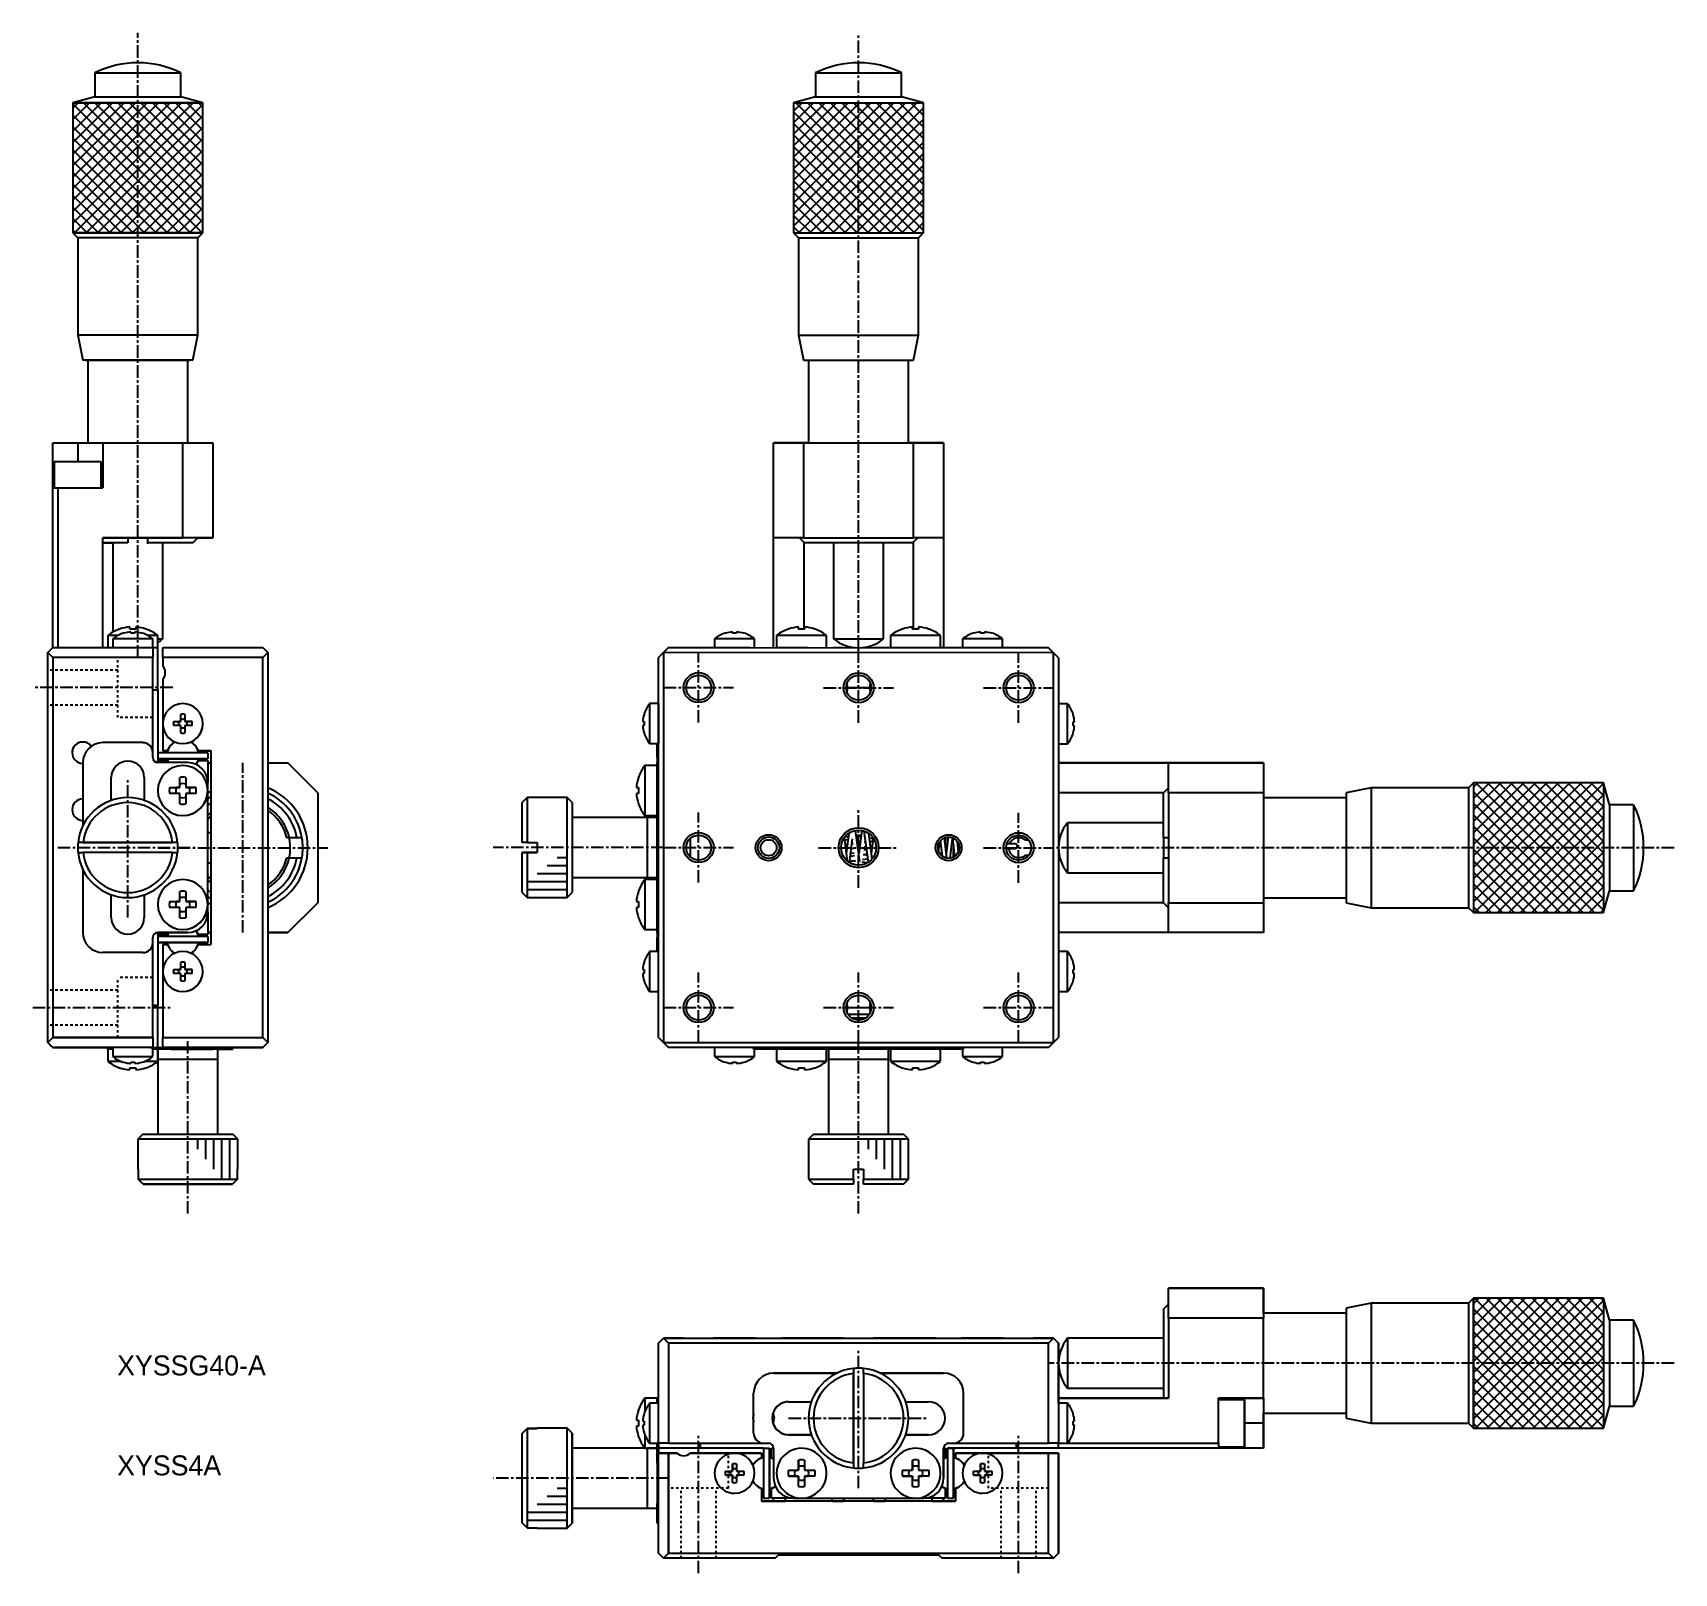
# Model space of a CAD drawing. Extents: x 56 to 220, y 78 to 232.
import ezdxf

# ---------------------------------------------------------------- set-up
doc = ezdxf.new("R2010")
doc.units = 0
doc.linetypes.add('CENTER', pattern=[2, 1.25, -0.25, 0.25, -0.25])
doc.linetypes.add('DOT', pattern=[0.5, 0.25, -0.25])
doc.layers.get('0').update_dxf_attribs({"linetype": 'CONTINUOUS'})

msp = doc.modelspace()

# ---------------------------------------------------------------- texts
at = {"color": 7, "linetype": 'CONTINUOUS'}
for s, p in [('XYSSG40-A', (64.34, 97.48)), ('XYSS4A', (64.34, 87.48))]:
    msp.add_text(s, height=2, dxfattribs=at).set_placement(p)

# ---------------------------------------------------------------- blocks, each defined once
blk = doc.blocks.new('*X8')
at = {"color": 0, "linetype": 'CONTINUOUS'}
for p, q in [((59.91, 212.75), (71.93, 224.77)), ((59.91, 213.9), (70.78, 224.77)), ((59.91, 215.05), (69.63, 224.77)), ((59.91, 216.2), (68.48, 224.77)), ((59.91, 217.35), (67.33, 224.77)), ((59.91, 218.5), (66.19, 224.77)), ((59.91, 219.65), (65.04, 224.77)), ((59.91, 220.8), (63.89, 224.77)), ((59.91, 221.95), (62.74, 224.77)), ((59.91, 223.1), (61.59, 224.77)), ((59.91, 224.24), (60.44, 224.77)), ((72.83, 211.77), (59.91, 224.69)), ((71.68, 211.77), (59.91, 223.54)), ((60.08, 211.77), (72.91, 224.61)), ((72.91, 212.84), (60.97, 224.77)), ((61.23, 211.77), (72.91, 223.46)), ((72.91, 213.99), (62.12, 224.77)), ((72.91, 215.14), (63.27, 224.77)), ((72.91, 216.29), (64.42, 224.77)), ((72.91, 217.43), (65.57, 224.77)), ((72.91, 218.58), (66.72, 224.77)), ((72.91, 219.73), (67.87, 224.77)), ((72.91, 220.88), (69.02, 224.77)), ((72.91, 222.03), (70.17, 224.77)), ((72.91, 223.18), (71.32, 224.77)), ((72.91, 224.33), (72.47, 224.77)), ((70.53, 211.77), (59.91, 222.39)), ((62.38, 211.77), (72.91, 222.31)), ((69.38, 211.77), (59.91, 221.24)), ((68.23, 211.77), (59.91, 220.09)), ((63.53, 211.77), (72.91, 221.16)), ((64.68, 211.77), (72.91, 220.01)), ((67.08, 211.77), (59.91, 218.94)), ((65.83, 211.77), (72.91, 218.86)), ((65.93, 211.77), (59.91, 217.8)), ((66.97, 211.77), (72.91, 217.71)), ((64.78, 211.77), (59.91, 216.65)), ((63.63, 211.77), (59.91, 215.5)), ((68.12, 211.77), (72.91, 216.56)), ((69.27, 211.77), (72.91, 215.41)), ((62.48, 211.77), (59.91, 214.35)), ((70.42, 211.77), (72.91, 214.26)), ((61.33, 211.77), (59.91, 213.2)), ((60.19, 211.77), (59.91, 212.05)), ((71.57, 211.77), (72.91, 213.11)), ((72.72, 211.77), (72.91, 211.97))]:
    blk.add_line(p, q, dxfattribs=at)
blk = doc.blocks.new('AID3751')
at = {"color": 7, "linetype": 'CONTINUOUS'}
for p, q in [((94, 222.075), (94, 209.075)), ((107, 209.075), (107, 222.075))]:
    blk.add_line(p, q, dxfattribs=at)
for points in [[(94, 222.075, 0), (94.002, 222.075, 0), (94.0078, 222.075, 0), (94.0176, 222.075, 0), (94.0313, 222.075, 0), (94.0489, 222.075, 0), (94.0704, 222.075, 0), (94.0957, 222.075, 0), (94.1249, 222.075, 0), (94.1579, 222.075, 0), (94.1948, 222.075, 0), (94.2355, 222.075, 0), (94.2799, 222.075, 0), (94.3281, 222.075, 0), (94.38, 222.075, 0), (94.4355, 222.075, 0), (94.4948, 222.075, 0), (94.5576, 222.075, 0), (94.6241, 222.075, 0), (94.694, 222.075, 0), (94.7675, 222.075, 0), (94.8444, 222.075, 0), (94.9248, 222.075, 0), (95.0085, 222.075, 0), (95.0954, 222.075, 0), (95.1857, 222.075, 0), (95.2792, 222.075, 0), (95.3757, 222.075, 0), (95.4754, 222.075, 0), (95.5781, 222.075, 0), (95.6838, 222.075, 0), (95.7924, 222.075, 0), (95.9038, 222.075, 0), (96.018, 222.075, 0), (96.1349, 222.075, 0), (96.2544, 222.075, 0), (96.3764, 222.075, 0), (96.501, 222.075, 0), (96.628, 222.075, 0), (96.7572, 222.075, 0), (96.8888, 222.075, 0), (97.0225, 222.075, 0), (97.1583, 222.075, 0), (97.2962, 222.075, 0), (97.4359, 222.075, 0), (97.5775, 222.075, 0), (97.7209, 222.075, 0), (97.8659, 222.075, 0), (98.0126, 222.075, 0), (98.1607, 222.075, 0), (98.3102, 222.075, 0), (98.4611, 222.075, 0), (98.6131, 222.075, 0), (98.7664, 222.075, 0), (98.9206, 222.075, 0), (99.0758, 222.075, 0), (99.2319, 222.075, 0), (99.3887, 222.075, 0), (99.5463, 222.075, 0), (99.7043, 222.075, 0), (99.8629, 222.075, 0), (100.022, 222.075, 0), (100.181, 222.075, 0), (100.34, 222.075, 0), (100.5, 222.075, 0), (100.66, 222.075, 0), (100.819, 222.075, 0), (100.978, 222.075, 0), (101.137, 222.075, 0), (101.296, 222.075, 0), (101.454, 222.075, 0), (101.611, 222.075, 0), (101.768, 222.075, 0), (101.924, 222.075, 0), (102.079, 222.075, 0), (102.234, 222.075, 0), (102.387, 222.075, 0), (102.539, 222.075, 0), (102.69, 222.075, 0), (102.839, 222.075, 0), (102.987, 222.075, 0), (103.134, 222.075, 0), (103.279, 222.075, 0), (103.422, 222.075, 0), (103.564, 222.075, 0), (103.704, 222.075, 0), (103.842, 222.075, 0), (103.977, 222.075, 0), (104.111, 222.075, 0), (104.243, 222.075, 0), (104.372, 222.075, 0), (104.499, 222.075, 0), (104.624, 222.075, 0), (104.746, 222.075, 0), (104.865, 222.075, 0), (104.982, 222.075, 0), (105.096, 222.075, 0), (105.208, 222.075, 0), (105.316, 222.075, 0), (105.422, 222.075, 0), (105.525, 222.075, 0), (105.624, 222.075, 0), (105.721, 222.075, 0), (105.814, 222.075, 0), (105.905, 222.075, 0), (105.992, 222.075, 0), (106.075, 222.075, 0), (106.156, 222.075, 0), (106.232, 222.075, 0), (106.306, 222.075, 0), (106.376, 222.075, 0), (106.442, 222.075, 0), (106.505, 222.075, 0), (106.564, 222.075, 0), (106.62, 222.075, 0), (106.672, 222.075, 0), (106.72, 222.075, 0), (106.765, 222.075, 0), (106.805, 222.075, 0), (106.842, 222.075, 0), (106.875, 222.075, 0), (106.904, 222.075, 0), (106.93, 222.075, 0), (106.951, 222.075, 0), (106.969, 222.075, 0), (106.982, 222.075, 0), (106.992, 222.075, 0), (106.998, 222.075, 0), (107, 222.075, 0)], [(94, 209.075, 0), (94.002, 209.075, 0), (94.0078, 209.075, 0), (94.0176, 209.075, 0), (94.0313, 209.075, 0), (94.0489, 209.075, 0), (94.0704, 209.075, 0), (94.0957, 209.075, 0), (94.1249, 209.075, 0), (94.1579, 209.075, 0), (94.1948, 209.075, 0), (94.2355, 209.075, 0), (94.2799, 209.075, 0), (94.3281, 209.075, 0), (94.38, 209.075, 0), (94.4355, 209.075, 0), (94.4948, 209.075, 0), (94.5576, 209.075, 0), (94.6241, 209.075, 0), (94.694, 209.075, 0), (94.7675, 209.075, 0), (94.8444, 209.075, 0), (94.9248, 209.075, 0), (95.0085, 209.075, 0), (95.0954, 209.075, 0), (95.1857, 209.075, 0), (95.2792, 209.075, 0), (95.3757, 209.075, 0), (95.4754, 209.075, 0), (95.5781, 209.075, 0), (95.6838, 209.075, 0), (95.7924, 209.075, 0), (95.9038, 209.075, 0), (96.018, 209.075, 0), (96.1349, 209.075, 0), (96.2544, 209.075, 0), (96.3764, 209.075, 0), (96.501, 209.075, 0), (96.628, 209.075, 0), (96.7572, 209.075, 0), (96.8888, 209.075, 0), (97.0225, 209.075, 0), (97.1583, 209.075, 0), (97.2962, 209.075, 0), (97.4359, 209.075, 0), (97.5775, 209.075, 0), (97.7209, 209.075, 0), (97.8659, 209.075, 0), (98.0126, 209.075, 0), (98.1607, 209.075, 0), (98.3102, 209.075, 0), (98.4611, 209.075, 0), (98.6131, 209.075, 0), (98.7664, 209.075, 0), (98.9206, 209.075, 0), (99.0758, 209.075, 0), (99.2319, 209.075, 0), (99.3887, 209.075, 0), (99.5463, 209.075, 0), (99.7043, 209.075, 0), (99.8629, 209.075, 0), (100.022, 209.075, 0), (100.181, 209.075, 0), (100.34, 209.075, 0), (100.5, 209.075, 0), (100.66, 209.075, 0), (100.819, 209.075, 0), (100.978, 209.075, 0), (101.137, 209.075, 0), (101.296, 209.075, 0), (101.454, 209.075, 0), (101.611, 209.075, 0), (101.768, 209.075, 0), (101.924, 209.075, 0), (102.079, 209.075, 0), (102.234, 209.075, 0), (102.387, 209.075, 0), (102.539, 209.075, 0), (102.69, 209.075, 0), (102.839, 209.075, 0), (102.987, 209.075, 0), (103.134, 209.075, 0), (103.279, 209.075, 0), (103.422, 209.075, 0), (103.564, 209.075, 0), (103.704, 209.075, 0), (103.842, 209.075, 0), (103.977, 209.075, 0), (104.111, 209.075, 0), (104.243, 209.075, 0), (104.372, 209.075, 0), (104.499, 209.075, 0), (104.624, 209.075, 0), (104.746, 209.075, 0), (104.865, 209.075, 0), (104.982, 209.075, 0), (105.096, 209.075, 0), (105.208, 209.075, 0), (105.316, 209.075, 0), (105.422, 209.075, 0), (105.525, 209.075, 0), (105.624, 209.075, 0), (105.721, 209.075, 0), (105.814, 209.075, 0), (105.905, 209.075, 0), (105.992, 209.075, 0), (106.075, 209.075, 0), (106.156, 209.075, 0), (106.232, 209.075, 0), (106.306, 209.075, 0), (106.376, 209.075, 0), (106.442, 209.075, 0), (106.505, 209.075, 0), (106.564, 209.075, 0), (106.62, 209.075, 0), (106.672, 209.075, 0), (106.72, 209.075, 0), (106.765, 209.075, 0), (106.805, 209.075, 0), (106.842, 209.075, 0), (106.875, 209.075, 0), (106.904, 209.075, 0), (106.93, 209.075, 0), (106.951, 209.075, 0), (106.969, 209.075, 0), (106.982, 209.075, 0), (106.992, 209.075, 0), (106.998, 209.075, 0), (107, 209.075, 0)]]:
    blk.add_polyline3d(points, dxfattribs=at)
blk = doc.blocks.new('*X9')
at = {"color": 0, "linetype": 'CONTINUOUS'}
for p, q in [((199.99, 93.14), (212.04, 105.2)), ((199.99, 94.29), (210.89, 105.2)), ((199.99, 95.44), (209.74, 105.2)), ((199.99, 96.59), (208.59, 105.2)), ((199.99, 97.74), (207.45, 105.2)), ((199.99, 98.89), (206.3, 105.2)), ((199.99, 100.04), (205.15, 105.2)), ((199.99, 101.19), (204, 105.2)), ((199.99, 102.34), (202.85, 105.2)), ((199.99, 103.49), (201.7, 105.2)), ((199.99, 104.63), (200.55, 105.2)), ((212.99, 92.3), (200.08, 105.2)), ((212.99, 93.44), (201.23, 105.2)), ((212.99, 94.59), (202.38, 105.2)), ((212.99, 95.74), (203.53, 105.2)), ((212.99, 96.89), (204.68, 105.2)), ((212.99, 98.04), (205.83, 105.2)), ((212.99, 99.19), (206.98, 105.2)), ((212.99, 100.34), (208.13, 105.2)), ((212.99, 101.49), (209.27, 105.2)), ((212.99, 102.64), (210.42, 105.2)), ((212.99, 103.79), (211.57, 105.2)), ((212.99, 104.94), (212.72, 105.2)), ((211.93, 92.2), (199.99, 104.15)), ((200.19, 92.2), (212.99, 104.99)), ((201.34, 92.2), (212.99, 103.85)), ((210.78, 92.2), (199.99, 103)), ((209.63, 92.2), (199.99, 101.85)), ((202.49, 92.2), (212.99, 102.7)), ((208.49, 92.2), (199.99, 100.7)), ((203.64, 92.2), (212.99, 101.55)), ((204.79, 92.2), (212.99, 100.4)), ((207.34, 92.2), (199.99, 99.55)), ((205.94, 92.2), (212.99, 99.25)), ((206.19, 92.2), (199.99, 98.4)), ((205.04, 92.2), (199.99, 97.25)), ((207.09, 92.2), (212.99, 98.1)), ((208.23, 92.2), (212.99, 96.95)), ((203.89, 92.2), (199.99, 96.1)), ((209.38, 92.2), (212.99, 95.8)), ((202.74, 92.2), (199.99, 94.95)), ((201.59, 92.2), (199.99, 93.81)), ((210.53, 92.2), (212.99, 94.65)), ((200.44, 92.2), (199.99, 92.66)), ((211.68, 92.2), (212.99, 93.5)), ((212.83, 92.2), (212.99, 92.36))]:
    blk.add_line(p, q, dxfattribs=at)
blk = doc.blocks.new('AID3745')
at = {"color": 7, "linetype": 'CONTINUOUS'}
for p, q in [((247.075, 102.5), (234.075, 102.5)), ((234.075, 89.5), (247.075, 89.5))]:
    blk.add_line(p, q, dxfattribs=at)
for points in [[(234.075, 89.5, 0), (234.075, 89.502, 0), (234.075, 89.5078, 0), (234.075, 89.5176, 0), (234.075, 89.5313, 0), (234.075, 89.5489, 0), (234.075, 89.5704, 0), (234.075, 89.5957, 0), (234.075, 89.6249, 0), (234.075, 89.6579, 0), (234.075, 89.6948, 0), (234.075, 89.7355, 0), (234.075, 89.7799, 0), (234.075, 89.8281, 0), (234.075, 89.88, 0), (234.075, 89.9355, 0), (234.075, 89.9948, 0), (234.075, 90.0576, 0), (234.075, 90.1241, 0), (234.075, 90.194, 0), (234.075, 90.2675, 0), (234.075, 90.3444, 0), (234.075, 90.4248, 0), (234.075, 90.5085, 0), (234.075, 90.5954, 0), (234.075, 90.6857, 0), (234.075, 90.7792, 0), (234.075, 90.8757, 0), (234.075, 90.9754, 0), (234.075, 91.0781, 0), (234.075, 91.1838, 0), (234.075, 91.2924, 0), (234.075, 91.4038, 0), (234.075, 91.518, 0), (234.075, 91.6349, 0), (234.075, 91.7544, 0), (234.075, 91.8764, 0), (234.075, 92.001, 0), (234.075, 92.128, 0), (234.075, 92.2572, 0), (234.075, 92.3888, 0), (234.075, 92.5225, 0), (234.075, 92.6583, 0), (234.075, 92.7962, 0), (234.075, 92.9359, 0), (234.075, 93.0775, 0), (234.075, 93.2209, 0), (234.075, 93.3659, 0), (234.075, 93.5126, 0), (234.075, 93.6607, 0), (234.075, 93.8102, 0), (234.075, 93.9611, 0), (234.075, 94.1131, 0), (234.075, 94.2664, 0), (234.075, 94.4206, 0), (234.075, 94.5758, 0), (234.075, 94.7319, 0), (234.075, 94.8887, 0), (234.075, 95.0463, 0), (234.075, 95.2043, 0), (234.075, 95.3629, 0), (234.075, 95.5218, 0), (234.075, 95.6811, 0), (234.075, 95.8405, 0), (234.075, 96, 0), (234.075, 96.1595, 0), (234.075, 96.3189, 0), (234.075, 96.4782, 0), (234.075, 96.6371, 0), (234.075, 96.7957, 0), (234.075, 96.9537, 0), (234.075, 97.1113, 0), (234.075, 97.2681, 0), (234.075, 97.4242, 0), (234.075, 97.5794, 0), (234.075, 97.7336, 0), (234.075, 97.8869, 0), (234.075, 98.0389, 0), (234.075, 98.1898, 0), (234.075, 98.3393, 0), (234.075, 98.4874, 0), (234.075, 98.6341, 0), (234.075, 98.7791, 0), (234.075, 98.9225, 0), (234.075, 99.0641, 0), (234.075, 99.2038, 0), (234.075, 99.3417, 0), (234.075, 99.4775, 0), (234.075, 99.6112, 0), (234.075, 99.7428, 0), (234.075, 99.872, 0), (234.075, 99.999, 0), (234.075, 100.124, 0), (234.075, 100.246, 0), (234.075, 100.365, 0), (234.075, 100.482, 0), (234.075, 100.596, 0), (234.075, 100.708, 0), (234.075, 100.816, 0), (234.075, 100.922, 0), (234.075, 101.025, 0), (234.075, 101.124, 0), (234.075, 101.221, 0), (234.075, 101.314, 0), (234.075, 101.405, 0), (234.075, 101.492, 0), (234.075, 101.575, 0), (234.075, 101.656, 0), (234.075, 101.732, 0), (234.075, 101.806, 0), (234.075, 101.876, 0), (234.075, 101.942, 0), (234.075, 102.005, 0), (234.075, 102.064, 0), (234.075, 102.12, 0), (234.075, 102.172, 0), (234.075, 102.22, 0), (234.075, 102.265, 0), (234.075, 102.305, 0), (234.075, 102.342, 0), (234.075, 102.375, 0), (234.075, 102.404, 0), (234.075, 102.43, 0), (234.075, 102.451, 0), (234.075, 102.469, 0), (234.075, 102.482, 0), (234.075, 102.492, 0), (234.075, 102.498, 0), (234.075, 102.5, 0)], [(247.075, 102.5, 0), (247.075, 102.498, 0), (247.075, 102.492, 0), (247.075, 102.482, 0), (247.075, 102.469, 0), (247.075, 102.451, 0), (247.075, 102.43, 0), (247.075, 102.404, 0), (247.075, 102.375, 0), (247.075, 102.342, 0), (247.075, 102.305, 0), (247.075, 102.265, 0), (247.075, 102.22, 0), (247.075, 102.172, 0), (247.075, 102.12, 0), (247.075, 102.064, 0), (247.075, 102.005, 0), (247.075, 101.942, 0), (247.075, 101.876, 0), (247.075, 101.806, 0), (247.075, 101.732, 0), (247.075, 101.656, 0), (247.075, 101.575, 0), (247.075, 101.492, 0), (247.075, 101.405, 0), (247.075, 101.314, 0), (247.075, 101.221, 0), (247.075, 101.124, 0), (247.075, 101.025, 0), (247.075, 100.922, 0), (247.075, 100.816, 0), (247.075, 100.708, 0), (247.075, 100.596, 0), (247.075, 100.482, 0), (247.075, 100.365, 0), (247.075, 100.246, 0), (247.075, 100.124, 0), (247.075, 99.999, 0), (247.075, 99.872, 0), (247.075, 99.7428, 0), (247.075, 99.6112, 0), (247.075, 99.4775, 0), (247.075, 99.3417, 0), (247.075, 99.2038, 0), (247.075, 99.0641, 0), (247.075, 98.9225, 0), (247.075, 98.7791, 0), (247.075, 98.6341, 0), (247.075, 98.4874, 0), (247.075, 98.3393, 0), (247.075, 98.1898, 0), (247.075, 98.0389, 0), (247.075, 97.8869, 0), (247.075, 97.7336, 0), (247.075, 97.5794, 0), (247.075, 97.4242, 0), (247.075, 97.2681, 0), (247.075, 97.1113, 0), (247.075, 96.9537, 0), (247.075, 96.7957, 0), (247.075, 96.6371, 0), (247.075, 96.4782, 0), (247.075, 96.3189, 0), (247.075, 96.1595, 0), (247.075, 96, 0), (247.075, 95.8405, 0), (247.075, 95.6811, 0), (247.075, 95.5218, 0), (247.075, 95.3629, 0), (247.075, 95.2043, 0), (247.075, 95.0463, 0), (247.075, 94.8887, 0), (247.075, 94.7319, 0), (247.075, 94.5758, 0), (247.075, 94.4206, 0), (247.075, 94.2664, 0), (247.075, 94.1131, 0), (247.075, 93.9611, 0), (247.075, 93.8102, 0), (247.075, 93.6607, 0), (247.075, 93.5126, 0), (247.075, 93.3659, 0), (247.075, 93.2209, 0), (247.075, 93.0775, 0), (247.075, 92.9359, 0), (247.075, 92.7962, 0), (247.075, 92.6583, 0), (247.075, 92.5225, 0), (247.075, 92.3888, 0), (247.075, 92.2572, 0), (247.075, 92.128, 0), (247.075, 92.001, 0), (247.075, 91.8764, 0), (247.075, 91.7544, 0), (247.075, 91.6349, 0), (247.075, 91.518, 0), (247.075, 91.4038, 0), (247.075, 91.2924, 0), (247.075, 91.1838, 0), (247.075, 91.0781, 0), (247.075, 90.9754, 0), (247.075, 90.8757, 0), (247.075, 90.7792, 0), (247.075, 90.6857, 0), (247.075, 90.5954, 0), (247.075, 90.5085, 0), (247.075, 90.4248, 0), (247.075, 90.3444, 0), (247.075, 90.2675, 0), (247.075, 90.194, 0), (247.075, 90.1241, 0), (247.075, 90.0576, 0), (247.075, 89.9948, 0), (247.075, 89.9355, 0), (247.075, 89.88, 0), (247.075, 89.8281, 0), (247.075, 89.7799, 0), (247.075, 89.7355, 0), (247.075, 89.6948, 0), (247.075, 89.6579, 0), (247.075, 89.6249, 0), (247.075, 89.5957, 0), (247.075, 89.5704, 0), (247.075, 89.5489, 0), (247.075, 89.5313, 0), (247.075, 89.5176, 0), (247.075, 89.5078, 0), (247.075, 89.502, 0), (247.075, 89.5, 0)]]:
    blk.add_polyline3d(points, dxfattribs=at)
blk = doc.blocks.new('*X10')
at = {"color": 0, "linetype": 'CONTINUOUS'}
for p, q in [((131.99, 212.44), (144.32, 224.77)), ((131.99, 213.59), (143.17, 224.77)), ((131.99, 214.74), (142.02, 224.77)), ((131.99, 215.89), (140.87, 224.77)), ((131.99, 217.04), (139.72, 224.77)), ((131.99, 218.19), (138.58, 224.77)), ((131.99, 219.34), (137.43, 224.77)), ((131.99, 220.48), (136.28, 224.77)), ((131.99, 221.63), (135.13, 224.77)), ((131.99, 222.78), (133.98, 224.77)), ((131.99, 223.93), (132.83, 224.77)), ((144.07, 211.77), (131.99, 223.86)), ((144.99, 212.01), (132.22, 224.77)), ((132.47, 211.77), (144.99, 224.29)), ((144.99, 213.16), (133.37, 224.77)), ((144.99, 214.31), (134.52, 224.77)), ((144.99, 215.46), (135.67, 224.77)), ((144.99, 216.61), (136.82, 224.77)), ((144.99, 217.75), (137.97, 224.77)), ((144.99, 218.9), (139.12, 224.77)), ((144.99, 220.05), (140.26, 224.77)), ((144.99, 221.2), (141.41, 224.77)), ((144.99, 222.35), (142.56, 224.77)), ((144.99, 223.5), (143.71, 224.77)), ((144.99, 224.65), (144.86, 224.77)), ((142.92, 211.77), (131.99, 222.71)), ((133.62, 211.77), (144.99, 223.14)), ((134.77, 211.77), (144.99, 221.99)), ((141.77, 211.77), (131.99, 221.56)), ((140.63, 211.77), (131.99, 220.41)), ((135.92, 211.77), (144.99, 220.84)), ((139.48, 211.77), (131.99, 219.26)), ((137.07, 211.77), (144.99, 219.7)), ((138.22, 211.77), (144.99, 218.55)), ((138.33, 211.77), (131.99, 218.11)), ((137.18, 211.77), (131.99, 216.97)), ((139.36, 211.77), (144.99, 217.4)), ((136.03, 211.77), (131.99, 215.82)), ((140.51, 211.77), (144.99, 216.25)), ((141.66, 211.77), (144.99, 215.1)), ((134.88, 211.77), (131.99, 214.67)), ((133.73, 211.77), (131.99, 213.52)), ((142.81, 211.77), (144.99, 213.95)), ((132.58, 211.77), (131.99, 212.37)), ((143.96, 211.77), (144.99, 212.8))]:
    blk.add_line(p, q, dxfattribs=at)
blk = doc.blocks.new('*X11')
at = {"color": 0, "linetype": 'CONTINUOUS'}
for p, q in [((199.99, 144.85), (211.91, 156.77)), ((199.99, 146), (210.76, 156.77)), ((199.99, 147.15), (209.61, 156.77)), ((199.99, 148.3), (208.46, 156.77)), ((199.99, 149.45), (207.31, 156.77)), ((199.99, 150.59), (206.16, 156.77)), ((199.99, 151.74), (205.02, 156.77)), ((199.99, 152.89), (203.87, 156.77)), ((199.99, 154.04), (202.72, 156.77)), ((199.99, 155.19), (201.57, 156.77)), ((199.99, 156.34), (200.42, 156.77)), ((200.06, 143.77), (212.99, 156.7)), ((212.99, 144.01), (200.22, 156.77)), ((212.99, 145.16), (201.37, 156.77)), ((212.99, 146.31), (202.52, 156.77)), ((212.99, 147.46), (203.67, 156.77)), ((212.99, 148.61), (204.82, 156.77)), ((212.99, 149.76), (205.97, 156.77)), ((212.99, 150.9), (207.12, 156.77)), ((212.99, 152.05), (208.27, 156.77)), ((212.99, 153.2), (209.42, 156.77)), ((212.99, 154.35), (210.56, 156.77)), ((212.99, 155.5), (211.71, 156.77)), ((212.99, 156.65), (212.86, 156.77)), ((212.07, 143.77), (199.99, 155.86)), ((210.92, 143.77), (199.99, 154.71)), ((201.21, 143.77), (212.99, 155.55)), ((202.36, 143.77), (212.99, 154.4)), ((209.78, 143.77), (199.99, 153.56)), ((203.51, 143.77), (212.99, 153.25)), ((208.63, 143.77), (199.99, 152.41)), ((207.48, 143.77), (199.99, 151.27)), ((204.66, 143.77), (212.99, 152.1)), ((206.33, 143.77), (199.99, 150.12)), ((205.8, 143.77), (212.99, 150.95)), ((206.95, 143.77), (212.99, 149.81)), ((205.18, 143.77), (199.99, 148.97)), ((204.03, 143.77), (199.99, 147.82)), ((208.1, 143.77), (212.99, 148.66)), ((202.88, 143.77), (199.99, 146.67)), ((209.25, 143.77), (212.99, 147.51)), ((210.4, 143.77), (212.99, 146.36)), ((201.73, 143.77), (199.99, 145.52)), ((211.55, 143.77), (212.99, 145.21)), ((200.58, 143.77), (199.99, 144.37)), ((212.7, 143.77), (212.99, 144.06))]:
    blk.add_line(p, q, dxfattribs=at)

# ---------------------------------------------------------------- linework, layer by layer
at = {"color": 1, "linetype": 'CENTER'}
for p, q in [((66.41, 169.28), (66.41, 231.78)), ((138.49, 169.77), (138.49, 231.78)), ((122.49, 162.78), (122.49, 169.78)), ((138.49, 162.77), (138.49, 169.77)), ((154.49, 162.77), (154.49, 169.77)), ((69.91, 166.28), (55.91, 166.28)), ((118.99, 166.28), (125.99, 166.28)), ((134.99, 166.27), (141.99, 166.27)), ((150.99, 166.27), (157.99, 166.27)), ((76.91, 141.77), (76.91, 158.77)), ((65.41, 143.28), (65.41, 157.28)), ((122.49, 146.78), (122.49, 153.78)), ((138.49, 146.27), (138.49, 154.27)), ((154.49, 146.77), (154.49, 153.77)), ((58.41, 150.28), (72.41, 150.28)), ((68.41, 150.27), (85.41, 150.27)), ((118.99, 150.28), (101.93, 150.28)), ((118.99, 150.28), (125.99, 150.28)), ((134.49, 150.27), (142.49, 150.27)), ((150.99, 150.27), (157.99, 150.27)), ((220.04, 150.27), (157.99, 150.27)), ((122.49, 130.78), (122.49, 137.78)), ((138.49, 130.77), (138.49, 137.77)), ((154.49, 130.77), (154.49, 137.77)), ((55.91, 134.28), (69.91, 134.28)), ((118.99, 134.28), (125.99, 134.28)), ((134.99, 134.27), (141.99, 134.27)), ((150.99, 134.27), (157.99, 134.27)), ((71.41, 113.67), (71.41, 131.28)), ((138.48, 113.67), (138.49, 130.77)), ((138.48, 86.2), (138.48, 100.2)), ((220.04, 98.7), (157.49, 98.7)), ((131.49, 93.2), (145.49, 93.2)), ((122.49, 77.7), (122.49, 91.7)), ((154.49, 77.7), (154.49, 91.7)), ((119.49, 87.2), (101.93, 87.2))]:
    msp.add_line(p, q, dxfattribs=at)
at = {"color": 7, "linetype": 'CONTINUOUS'}
for p, q in [((62.11, 227.77), (66.45, 227.77)), ((62.11, 227.77), (62.11, 225.36)), ((66.45, 227.77), (70.71, 227.77)), ((70.71, 225.36), (70.71, 227.77)), ((134.19, 227.77), (142.79, 227.77)), ((134.19, 227.77), (134.19, 225.36)), ((142.79, 225.36), (142.79, 227.77)), ((62.11, 225.36), (59.91, 224.77)), ((62.11, 225.36), (66.45, 225.36)), ((66.45, 225.36), (70.71, 225.36)), ((72.91, 224.77), (70.71, 225.36)), ((134.19, 225.36), (131.99, 224.77)), ((134.19, 225.36), (142.79, 225.36)), ((144.99, 224.77), (142.79, 225.36)), ((131.99, 224.77), (131.99, 224.77)), ((59.91, 211.77), (60.41, 211.27)), ((72.41, 211.27), (72.91, 211.77)), ((131.99, 211.77), (132.49, 211.27)), ((131.99, 211.77), (131.99, 211.77)), ((144.49, 211.27), (144.99, 211.77)), ((60.41, 211.27), (60.41, 201.52)), ((72.41, 201.52), (72.41, 211.27)), ((132.49, 211.27), (144.49, 211.27)), ((132.49, 211.27), (132.49, 201.52)), ((132.49, 211.27), (132.49, 211.27)), ((144.49, 201.52), (144.49, 211.27)), ((60.41, 201.52), (60.91, 199.02)), ((71.91, 199.02), (72.41, 201.52)), ((132.49, 201.52), (132.99, 199.02)), ((132.49, 201.52), (144.49, 201.52)), ((132.49, 201.52), (132.49, 201.52)), ((143.99, 199.02), (144.49, 201.52)), ((61.41, 199.02), (60.91, 199.02)), ((61.16, 199.02), (66.46, 199.02)), ((61.41, 199.02), (61.16, 199.02)), ((61.41, 199.02), (61.41, 190.77)), ((66.46, 199.02), (71.66, 199.02)), ((71.41, 190.77), (71.41, 199.02)), ((71.66, 199.02), (71.41, 199.02)), ((71.91, 199.02), (71.41, 199.02)), ((132.99, 199.02), (143.99, 199.02)), ((132.99, 199.02), (132.99, 199.02)), ((133.49, 199.02), (133.49, 190.77)), ((143.49, 190.77), (143.49, 199.02)), ((57.91, 186.27), (57.91, 190.77)), ((57.91, 190.77), (60.41, 190.77)), ((60.41, 190.77), (62.91, 190.77)), ((62.91, 190.77), (62.91, 186.27)), ((62.91, 190.77), (70.91, 190.77)), ((70.91, 181.27), (70.91, 190.77)), ((70.91, 190.77), (73.91, 190.77)), ((73.91, 190.77), (73.91, 181.27)), ((129.99, 181.27), (129.99, 190.77)), ((132.79, 190.77), (129.99, 190.77)), ((129.99, 190.77), (132.99, 190.77)), ((133.49, 190.77), (132.79, 190.77)), ((132.99, 190.77), (132.99, 181.27)), ((132.99, 190.77), (143.99, 190.77)), ((144.19, 190.77), (143.49, 190.77)), ((143.99, 181.27), (143.99, 190.77)), ((143.99, 190.77), (146.99, 190.77)), ((146.99, 190.77), (144.19, 190.77)), ((146.99, 190.77), (146.99, 181.27)), ((58.06, 188.87), (58.06, 186.27)), ((62.76, 188.87), (58.06, 188.87)), ((62.76, 186.27), (62.76, 188.87)), ((57.91, 170.28), (57.91, 186.27)), ((57.91, 186.27), (58.41, 186.27)), ((58.41, 186.27), (58.41, 170.28)), ((58.41, 186.27), (62.91, 186.27)), ((62.91, 170.28), (62.91, 181.27)), ((62.91, 181.27), (70.91, 181.27)), ((62.91, 181.27), (65.41, 181.27)), ((63.91, 180.77), (62.91, 180.77)), ((65.41, 180.77), (62.91, 180.77)), ((62.91, 180.77), (63.91, 180.77)), ((63.91, 180.77), (63.91, 171.84)), ((65.41, 181.27), (65.41, 180.77)), ((67.32, 180.77), (67.41, 180.77)), ((67.41, 180.77), (67.41, 181.27)), ((68.91, 171.15), (68.91, 180.77)), ((73.91, 181.27), (70.91, 181.27)), ((71.91, 180.77), (72.41, 181.27)), ((72.41, 181.27), (73.91, 181.27)), ((72.41, 181.27), (72.91, 181.27)), ((73.91, 181.27), (73.91, 181.27)), ((132.99, 181.27), (129.99, 181.27)), ((129.99, 170.27), (129.99, 181.27)), ((133.08, 180.77), (132.57, 181.27)), ((132.99, 181.27), (143.99, 181.27)), ((133.01, 180.84), (133.01, 172.14)), ((143.89, 180.77), (133.08, 180.77)), ((133.84, 180.77), (133.08, 180.77)), ((135.99, 180.77), (135.99, 171.15)), ((140.99, 171.15), (140.99, 180.77)), ((143.89, 180.77), (143.13, 180.77)), ((144.4, 181.27), (143.89, 180.77)), ((143.96, 172.14), (143.96, 180.84)), ((146.99, 181.27), (143.99, 181.27)), ((146.99, 181.27), (146.99, 170.27)), ((65.61, 172.14), (65.61, 172.35)), ((66.21, 172.35), (66.21, 172.14)), ((132.49, 172.14), (132.49, 172.35)), ((133.09, 172.35), (133.09, 172.14)), ((143.89, 172.14), (143.89, 172.35)), ((144.49, 172.35), (144.49, 172.14)), ((63.41, 171.5), (63.41, 170.28)), ((64.4, 171.5), (63.41, 171.5)), ((63.91, 171.17), (63.91, 170.28)), ((67.91, 171.17), (63.91, 171.17)), ((64.59, 172.14), (64.56, 172.14)), ((64.56, 172.14), (64.59, 172.14)), ((64.98, 171.73), (64.96, 171.73)), ((64.96, 171.73), (64.98, 171.73)), ((66.21, 172.14), (65.61, 172.14)), ((65.71, 171.73), (65.71, 171.86)), ((66.11, 171.73), (65.71, 171.73)), ((66.11, 171.86), (66.11, 171.73)), ((66.84, 171.73), (66.86, 171.73)), ((66.86, 171.73), (66.84, 171.73)), ((67.23, 172.14), (67.26, 172.14)), ((67.26, 172.14), (67.23, 172.14)), ((68.41, 171.5), (67.42, 171.5)), ((67.91, 170.28), (67.91, 171.17)), ((68.41, 170.27), (68.41, 171.5)), ((68.41, 171.15), (68.91, 171.15)), ((124.09, 171.17), (124.09, 170.28)), ((128.09, 171.17), (124.09, 171.17)), ((125.16, 171.73), (125.14, 171.73)), ((125.16, 171.73), (125.14, 171.73)), ((125.89, 171.73), (125.89, 171.86)), ((126.29, 171.73), (125.89, 171.73)), ((126.29, 171.86), (126.29, 171.73)), ((127.04, 171.73), (127.01, 171.73)), ((127.04, 171.73), (127.01, 171.73)), ((128.09, 170.27), (128.09, 171.17)), ((135.29, 171.5), (130.29, 171.5)), ((130.29, 171.5), (130.29, 170.27)), ((131.47, 172.14), (131.44, 172.14)), ((131.47, 172.14), (131.44, 172.14)), ((133.09, 172.14), (132.49, 172.14)), ((133.09, 172.14), (132.49, 172.14)), ((134.14, 172.14), (134.1, 172.14)), ((134.14, 172.14), (134.1, 172.14)), ((135.29, 170.27), (135.29, 171.5)), ((135.99, 171.15), (140.99, 171.15)), ((141.69, 171.5), (141.69, 170.27)), ((146.69, 171.5), (141.69, 171.5)), ((142.87, 172.14), (142.84, 172.14)), ((142.87, 172.14), (142.84, 172.14)), ((144.49, 172.14), (143.89, 172.14)), ((144.49, 172.14), (143.89, 172.14)), ((145.54, 172.14), (145.5, 172.14)), ((145.54, 172.14), (145.5, 172.14)), ((146.69, 170.27), (146.69, 171.5)), ((152.89, 171.17), (148.89, 171.17)), ((148.89, 171.17), (148.89, 170.28)), ((149.96, 171.73), (149.94, 171.73)), ((149.96, 171.73), (149.94, 171.73)), ((150.69, 171.73), (150.69, 171.86)), ((151.09, 171.73), (150.69, 171.73)), ((151.09, 171.86), (151.09, 171.73)), ((151.84, 171.73), (151.81, 171.73)), ((151.84, 171.73), (151.81, 171.73)), ((152.89, 170.27), (152.89, 171.17)), ((57.41, 169.78), (57.91, 170.28)), ((57.41, 130.78), (57.41, 169.78)), ((57.91, 169.28), (57.41, 169.78)), ((57.91, 170.28), (67.91, 170.28)), ((57.91, 169.28), (57.91, 131.28)), ((67.91, 169.28), (57.91, 169.28)), ((67.91, 169.28), (57.91, 169.28)), ((67.91, 170.28), (67.91, 169.28)), ((68.41, 170.27), (67.91, 170.27)), ((67.91, 159.77), (67.91, 169.28)), ((68.41, 166.07), (68.41, 170.27)), ((68.91, 170.28), (78.91, 170.28)), ((68.91, 169.28), (68.91, 170.28)), ((78.91, 169.28), (68.91, 169.28)), ((68.91, 169.28), (68.91, 168.44)), ((78.91, 170.28), (79.41, 169.78)), ((79.41, 169.78), (78.91, 169.28)), ((78.91, 131.28), (78.91, 169.28)), ((79.41, 169.78), (79.41, 164.78)), ((118.99, 169.78), (118.49, 169.28)), ((118.49, 131.28), (118.49, 169.28)), ((119.49, 170.28), (118.99, 169.78)), ((157.99, 169.77), (118.99, 169.78)), ((118.99, 169.78), (118.99, 130.78)), ((119.49, 170.28), (157.49, 170.27)), ((127.69, 170.27), (119.49, 170.28)), ((131.49, 170.27), (130.29, 170.27)), ((133.39, 170.27), (131.49, 170.27)), ((136.99, 170.27), (135.99, 170.27)), ((157.49, 170.27), (139.99, 170.27)), ((146.69, 170.27), (141.69, 170.27)), ((142.89, 170.27), (142.89, 170.27)), ((145.49, 170.27), (145.49, 170.27)), ((152.89, 170.27), (148.89, 170.28)), ((149.89, 170.27), (149.89, 170.27)), ((151.89, 170.27), (151.89, 170.27)), ((157.99, 169.77), (157.49, 170.27)), ((157.99, 130.77), (157.99, 169.77)), ((158.49, 169.27), (157.99, 169.77)), ((158.49, 169.27), (158.49, 151.77)), ((68.91, 168.44), (68.91, 168.44)), ((67.91, 166.07), (68.41, 166.07)), ((68.41, 166.07), (68.41, 159.77)), ((68.91, 167.11), (68.91, 162.68)), ((137.24, 166.27), (137.38, 166.27)), ((137.38, 166.27), (137.34, 166.77)), ((137.34, 165.77), (137.38, 166.27)), ((139.59, 166.27), (137.38, 166.27)), ((139.63, 166.77), (139.59, 166.27)), ((139.59, 166.27), (139.63, 165.77)), ((139.59, 166.27), (139.74, 166.27)), ((79.41, 164.78), (79.41, 164.77)), ((79.41, 164.77), (79.41, 148.97)), ((79.41, 164.77), (79.41, 164.77)), ((117.59, 164.68), (117.59, 160.68)), ((118.49, 164.68), (117.59, 164.68)), ((118.49, 164.68), (118.49, 160.68)), ((159.38, 164.67), (158.49, 164.67)), ((159.38, 160.67), (159.38, 164.67)), ((68.91, 162.67), (68.91, 159.98)), ((69.98, 162.88), (70.71, 162.88)), ((69.98, 162.88), (70.52, 162.88)), ((70.71, 162.88), (70.52, 162.88)), ((70.71, 162.88), (70.71, 163.6)), ((71.11, 163.6), (71.11, 162.88)), ((71.3, 162.88), (71.11, 162.88)), ((71.11, 162.88), (71.84, 162.88)), ((71.84, 162.88), (71.3, 162.88)), ((116.9, 162.88), (117.03, 162.88)), ((117.03, 163.63), (117.03, 163.6)), ((117.03, 162.88), (117.03, 162.48)), ((118.49, 163.68), (118.49, 163.68)), ((159.94, 163.6), (159.94, 163.62)), ((159.94, 162.87), (160.07, 162.87)), ((159.94, 162.47), (159.94, 162.87)), ((70.71, 162.48), (69.98, 162.48)), ((70.71, 161.75), (70.71, 162.48)), ((71.11, 162.48), (71.11, 161.75)), ((71.84, 162.48), (71.11, 162.48)), ((117.03, 162.48), (116.9, 162.48)), ((117.03, 161.75), (117.03, 161.73)), ((118.49, 161.68), (118.49, 161.68)), ((160.07, 162.47), (159.94, 162.47)), ((159.94, 161.72), (159.94, 161.75)), ((66.91, 160.78), (62.91, 160.78)), ((67.91, 159.28), (67.91, 159.77)), ((73.41, 159.77), (68.41, 159.77)), ((68.41, 159.77), (68.41, 159.17)), ((68.91, 159.98), (68.91, 159.97)), ((68.91, 159.98), (69.37, 159.98)), ((68.91, 159.97), (69.37, 159.97)), ((69.37, 159.98), (69.54, 160.27)), ((69.37, 159.97), (69.52, 160.24)), ((69.37, 159.97), (69.37, 159.98)), ((72.29, 160.27), (72.46, 159.98)), ((72.3, 160.24), (72.46, 159.97)), ((72.46, 159.98), (73.71, 159.98)), ((72.46, 159.98), (72.46, 159.97)), ((72.46, 159.97), (73.71, 159.97)), ((73.41, 159.77), (73.41, 159.17)), ((73.71, 159.98), (73.71, 151.78)), ((117.59, 160.68), (118.49, 160.68)), ((118.34, 159.77), (118.34, 160.68)), ((118.34, 159.28), (118.34, 159.77)), ((118.34, 159.28), (118.34, 158.78)), ((118.49, 160.78), (118.49, 160.78)), ((118.49, 160.78), (118.49, 160.78)), ((158.49, 160.67), (159.38, 160.67)), ((60.91, 158.78), (60.91, 152.45)), ((68.41, 159.17), (73.41, 159.17)), ((68.41, 159.17), (68.41, 159.17)), ((68.41, 159.17), (68.41, 158.98)), ((69.35, 159.17), (68.41, 159.17)), ((68.41, 158.98), (69.37, 158.98)), ((68.41, 158.78), (68.41, 158.98)), ((71.41, 158.78), (68.41, 158.78)), ((72.56, 159.17), (69.26, 159.17)), ((69.35, 159.17), (69.26, 159.17)), ((69.26, 159.17), (69.35, 159.17)), ((69.35, 159.17), (69.26, 159.17)), ((69.26, 159.17), (69.35, 159.17)), ((69.35, 159.17), (69.26, 159.17)), ((69.26, 159.17), (69.35, 159.17)), ((69.35, 159.17), (69.26, 159.17)), ((69.26, 159.17), (69.35, 159.17)), ((69.35, 159.17), (69.26, 159.17)), ((69.26, 159.17), (69.35, 159.17)), ((69.35, 159.17), (69.26, 159.17)), ((69.26, 159.17), (69.35, 159.17)), ((69.35, 159.17), (69.26, 159.17)), ((69.26, 159.17), (69.35, 159.17)), ((69.26, 159.17), (69.35, 159.17)), ((69.48, 158.78), (69.37, 158.98)), ((72.46, 158.98), (72.29, 158.68)), ((72.34, 158.77), (72.34, 158.77)), ((72.46, 158.98), (73.41, 158.98)), ((73.41, 159.17), (72.47, 159.17)), ((72.56, 159.17), (72.47, 159.17)), ((72.56, 159.17), (72.47, 159.17)), ((72.56, 159.17), (72.47, 159.17)), ((72.56, 159.17), (72.47, 159.17)), ((72.56, 159.17), (72.47, 159.17)), ((72.56, 159.17), (72.47, 159.17)), ((72.56, 159.17), (72.47, 159.17)), ((72.47, 159.17), (72.56, 159.17)), ((72.47, 159.17), (72.56, 159.17)), ((72.47, 159.17), (72.56, 159.17)), ((72.47, 159.17), (72.56, 159.17)), ((72.47, 159.17), (72.56, 159.17)), ((72.47, 159.17), (72.56, 159.17)), ((72.47, 159.17), (72.56, 159.17)), ((72.47, 159.17), (72.56, 159.17)), ((73.41, 159.17), (73.41, 159.17)), ((73.41, 158.98), (73.41, 156.78)), ((73.41, 158.77), (73.71, 158.77)), ((79.41, 158.77), (81.41, 158.77)), ((84.41, 155.77), (81.41, 158.77)), ((118.34, 158.48), (117.11, 158.48)), ((117.11, 158.48), (117.11, 153.48)), ((118.34, 156.78), (118.34, 158.78)), ((118.34, 158.78), (118.49, 158.78)), ((118.34, 158.78), (118.49, 158.78)), ((169.49, 158.77), (158.49, 158.77)), ((158.49, 158.77), (169.49, 158.77)), ((174.49, 158.77), (169.49, 158.77)), ((169.49, 158.77), (178.99, 158.77)), ((169.49, 155.77), (169.49, 158.77)), ((178.99, 158.77), (174.49, 158.77)), ((178.99, 158.77), (178.99, 155.77)), ((63.76, 155), (63.76, 157.28)), ((67.06, 157.28), (67.06, 155)), ((69.59, 156.28), (70.27, 156.28)), ((69.59, 156.28), (70.61, 156.28)), ((70.61, 156.28), (70.27, 156.28)), ((70.61, 156.28), (70.61, 157.29)), ((71.21, 157.29), (71.21, 156.28)), ((71.55, 156.28), (71.21, 156.28)), ((71.21, 156.28), (72.23, 156.28)), ((72.23, 156.28), (71.55, 156.28)), ((73.41, 155.98), (73.41, 156.78)), ((73.41, 153.97), (73.41, 155.98)), ((116.26, 156.28), (116.47, 156.28)), ((116.47, 157.33), (116.47, 157.29)), ((116.47, 156.28), (116.47, 155.68)), ((118.34, 155.98), (118.34, 156.78)), ((118.34, 156.78), (118.34, 155.98)), ((118.34, 143.78), (118.34, 155.98)), ((169.49, 156.27), (168.99, 155.77)), ((189.74, 156.27), (187.24, 155.77)), ((189.74, 156.27), (189.74, 144.27)), ((199.49, 156.27), (189.74, 156.27)), ((189.74, 156.27), (189.74, 156.27)), ((199.99, 156.77), (199.49, 156.27)), ((199.49, 156.27), (199.49, 144.27)), ((199.49, 156.27), (199.49, 156.27)), ((199.99, 156.77), (199.99, 156.77)), ((213.58, 154.57), (212.99, 156.77)), ((212.99, 156.77), (212.99, 156.77)), ((70.61, 155.68), (69.59, 155.68)), ((70.61, 154.66), (70.61, 155.68)), ((72.23, 155.68), (71.21, 155.68)), ((71.21, 155.68), (71.21, 154.66)), ((84.41, 155.77), (84.41, 144.77)), ((105.34, 155.28), (104.84, 154.78)), ((104.84, 150.78), (104.84, 154.78)), ((105.34, 155.28), (105.34, 150.78)), ((109.34, 155.28), (105.34, 155.28)), ((109.34, 145.28), (109.34, 155.28)), ((109.84, 154.78), (109.34, 155.28)), ((109.84, 154.78), (109.84, 145.78)), ((116.47, 155.68), (116.26, 155.68)), ((116.47, 154.66), (116.47, 154.63)), ((168.99, 155.75), (158.49, 155.75)), ((168.99, 151.27), (168.99, 155.77)), ((168.99, 155.02), (168.99, 155.77)), ((178.99, 155.77), (169.49, 155.77)), ((169.49, 155.77), (169.49, 144.77)), ((178.99, 155.77), (178.99, 144.77)), ((187.24, 155.27), (178.99, 155.27)), ((187.24, 155.77), (187.24, 144.77)), ((187.24, 155.77), (187.24, 155.77)), ((213.58, 154.57), (213.58, 145.97)), ((215.99, 154.57), (213.58, 154.57)), ((215.99, 154.57), (215.99, 145.97)), ((73.41, 144.58), (73.41, 153.97)), ((73.41, 153.97), (73.41, 153.97)), ((117.34, 153.28), (109.84, 153.28)), ((117.11, 153.48), (118.34, 153.48)), ((117.34, 153.28), (117.34, 147.28)), ((117.34, 153.28), (117.34, 147.28)), ((118.34, 153.28), (117.34, 153.28)), ((168.99, 152.77), (159.36, 152.77)), ((159.36, 152.77), (159.36, 147.77)), ((73.71, 151.77), (73.41, 151.77)), ((73.71, 151.78), (73.71, 151.77)), ((73.71, 151.77), (73.71, 151.57)), ((73.71, 151.57), (73.71, 151.35)), ((73.71, 151.57), (73.71, 151.57)), ((73.71, 151.35), (73.71, 140.58)), ((81.55, 151.27), (81.3, 151.27)), ((82.83, 151.27), (81.55, 151.27)), ((82.32, 151.27), (81.55, 151.27)), ((82.83, 151.27), (82.32, 151.27)), ((121.65, 151.2), (121.65, 149.35)), ((136.6, 150.95), (136.63, 151.15)), ((137.38, 148.92), (137.06, 151.29)), ((137.09, 151.1), (137.42, 151.05)), ((137.1, 151.34), (137.46, 151.4)), ((137.51, 151.73), (137.25, 149.69)), ((137.56, 148.79), (137.88, 151.15)), ((138.61, 148.9), (138.19, 152)), ((138.28, 151.51), (138.73, 151.56)), ((138.7, 151.34), (138.3, 151.38)), ((138.82, 151.99), (138.5, 149.69)), ((139, 151.95), (139.45, 148.82)), ((139.83, 149.16), (139.5, 151.7)), ((139.51, 151.66), (139.55, 151.66)), ((139.93, 151.17), (139.57, 151.23)), ((139.94, 151.25), (139.75, 149.69)), ((140.4, 150.96), (140.36, 151.01)), ((147.32, 149.21), (147.07, 151.26)), ((147.19, 150.27), (147.19, 151.31)), ((147.45, 151.35), (147.25, 149.69)), ((147.39, 151.34), (147.39, 150.8)), ((147.64, 149.21), (147.88, 151.15)), ((147.86, 151.28), (148.09, 149.39)), ((155.12, 151.04), (155.47, 151.04)), ((158.49, 151.77), (158.49, 151.57)), ((158.49, 151.57), (158.49, 148.97)), ((168.99, 151.27), (168.99, 150.23)), ((169.49, 151.27), (168.99, 151.27)), ((70.39, 150.78), (60.44, 150.78)), ((60.94, 150.78), (60.44, 150.78)), ((60.44, 149.78), (60.94, 149.78)), ((60.94, 150.78), (69.88, 150.78)), ((69.88, 149.78), (60.94, 149.78)), ((70.39, 150.78), (69.88, 150.78)), ((69.88, 149.78), (70.39, 149.78)), ((105.34, 150.78), (104.84, 150.78)), ((104.84, 145.78), (104.84, 149.78)), ((105.34, 149.78), (104.84, 149.78)), ((104.84, 149.78), (104.84, 149.78)), ((104.84, 149.78), (105.34, 149.78)), ((105.34, 150.78), (106.34, 150.78)), ((105.34, 149.78), (105.34, 145.28)), ((106.34, 149.78), (105.34, 149.78)), ((105.34, 149.78), (106.34, 149.78)), ((106.34, 150.78), (106.34, 149.78)), ((136.77, 149.94), (136.77, 149.93)), ((137.36, 150.59), (137.15, 150.56)), ((137.2, 150.11), (137.31, 150.13)), ((137.24, 149.82), (137.27, 149.82)), ((138.09, 149.44), (137.67, 149.38)), ((137.71, 149.75), (138.05, 149.71)), ((137.77, 150.19), (137.99, 150.22)), ((138, 150.17), (137.78, 150.2)), ((137.94, 150.67), (137.82, 150.65)), ((137.86, 150.99), (137.9, 150.98)), ((138.36, 150.93), (138.65, 150.89)), ((138.63, 150.75), (138.38, 150.72)), ((138.43, 150.28), (138.58, 150.29)), ((138.55, 150.1), (138.45, 150.12)), ((139.32, 149.58), (138.94, 149.53)), ((138.95, 149.61), (139.23, 149.57)), ((139.26, 150.02), (139, 150.05)), ((139.03, 150.35), (139.22, 150.37)), ((139.09, 150.84), (139.17, 150.83)), ((139.17, 150.81), (139.09, 150.8)), ((139.9, 150.92), (139.62, 150.87)), ((139.67, 150.43), (139.85, 150.46)), ((139.79, 149.95), (139.72, 149.96)), ((146.48, 149.89), (146.6, 150.88)), ((146.65, 150.95), (146.84, 149.41)), ((147.99, 149.32), (147.99, 150.26)), ((148.48, 149.87), (148.36, 150.9)), ((153.24, 150.2), (154.14, 150.2)), ((154.14, 150.65), (153.29, 150.65)), ((155.47, 149.5), (155.12, 149.5)), ((168.99, 150.23), (168.99, 149.27)), ((60.91, 148.1), (60.91, 141.78)), ((73.41, 148.77), (73.71, 148.77)), ((79.41, 148.97), (79.41, 148.78)), ((79.41, 148.97), (79.41, 148.97)), ((79.41, 148.78), (79.41, 132.78)), ((81.3, 149.27), (82.32, 149.27)), ((82.32, 149.27), (82.83, 149.27)), ((137.59, 148.92), (138.16, 148.99)), ((138.18, 148.9), (137.78, 148.95)), ((139.36, 148.76), (138.81, 148.82)), ((138.87, 149.08), (139.38, 149.14)), ((140.15, 149.28), (140.24, 149.31)), ((158.49, 148.97), (158.49, 148.77)), ((158.49, 148.77), (158.49, 145.87)), ((159.36, 147.77), (168.99, 147.77)), ((168.99, 144.77), (168.99, 149.27)), ((168.99, 149.27), (169.49, 149.27)), ((109.84, 147.28), (117.34, 147.28)), ((117.11, 147.08), (117.11, 142.08)), ((118.34, 147.08), (117.11, 147.08)), ((117.34, 147.28), (118.34, 147.28)), ((118.34, 147.08), (118.34, 142.08)), ((63.76, 143.28), (63.76, 145.56)), ((67.06, 145.56), (67.06, 143.28)), ((69.59, 144.88), (70.27, 144.88)), ((69.59, 144.88), (70.61, 144.88)), ((70.61, 144.88), (70.27, 144.88)), ((70.61, 144.88), (70.61, 145.89)), ((71.21, 145.89), (71.21, 144.88)), ((71.55, 144.88), (71.21, 144.88)), ((71.21, 144.88), (72.23, 144.88)), ((72.23, 144.88), (71.55, 144.88)), ((73.41, 143.97), (73.41, 144.58)), ((84.41, 144.77), (81.41, 141.77)), ((81.41, 141.77), (84.41, 144.77)), ((84.41, 144.77), (84.41, 144.77)), ((104.84, 145.78), (105.34, 145.28)), ((105.34, 145.28), (109.34, 145.28)), ((109.34, 145.28), (109.84, 145.78)), ((116.26, 144.88), (116.47, 144.88)), ((116.47, 145.93), (116.47, 145.89)), ((116.47, 144.88), (116.47, 144.28)), ((158.49, 145.87), (158.49, 143.27)), ((158.49, 144.8), (168.99, 144.8)), ((168.99, 144.77), (168.99, 145.52)), ((168.99, 144.77), (169.49, 144.27)), ((169.49, 144.77), (178.99, 144.77)), ((169.49, 141.77), (169.49, 144.77)), ((178.99, 145.27), (187.24, 145.27)), ((178.99, 144.77), (178.99, 141.77)), ((187.24, 144.77), (189.74, 144.27)), ((212.99, 143.77), (213.58, 145.97)), ((213.58, 145.97), (215.99, 145.97)), ((70.61, 144.28), (69.59, 144.28)), ((70.61, 143.26), (70.61, 144.28)), ((71.21, 144.28), (71.21, 143.26)), ((72.23, 144.28), (71.21, 144.28)), ((73.41, 143.97), (73.41, 143.97)), ((73.41, 143.78), (73.41, 143.97)), ((73.41, 143.78), (73.41, 141.58)), ((116.47, 144.28), (116.26, 144.28)), ((116.47, 143.26), (116.47, 143.23)), ((118.34, 141.78), (118.34, 143.78)), ((158.49, 143.27), (158.49, 131.27)), ((189.74, 144.27), (199.49, 144.27)), ((199.49, 144.27), (199.99, 143.77)), ((67.91, 140.77), (67.91, 141.28)), ((71.41, 141.78), (68.41, 141.78)), ((68.41, 141.78), (71.41, 141.78)), ((68.41, 141.58), (68.41, 141.78)), ((68.41, 141.57), (68.41, 141.58)), ((69.37, 141.58), (68.41, 141.58)), ((68.41, 141.57), (69.37, 141.57)), ((68.41, 141.57), (68.41, 141.38)), ((73.41, 141.38), (68.41, 141.38)), ((68.41, 141.38), (68.41, 140.77)), ((69.48, 141.78), (69.37, 141.57)), ((69.37, 141.58), (69.48, 141.78)), ((69.37, 141.57), (69.37, 141.58)), ((69.48, 141.77), (69.49, 141.77)), ((69.48, 141.77), (69.49, 141.77)), ((72.29, 141.87), (72.46, 141.58)), ((72.46, 141.57), (72.3, 141.84)), ((72.34, 141.77), (72.34, 141.77)), ((72.34, 141.77), (72.34, 141.77)), ((73.41, 141.58), (72.46, 141.58)), ((72.46, 141.58), (72.46, 141.57)), ((72.46, 141.57), (73.41, 141.57)), ((73.41, 141.77), (73.71, 141.77)), ((73.71, 141.77), (73.41, 141.77)), ((73.41, 141.57), (73.41, 141.58)), ((73.41, 141.38), (73.41, 140.77)), ((79.41, 141.77), (81.41, 141.77)), ((81.41, 141.77), (79.41, 141.77)), ((81.41, 141.77), (81.41, 141.77)), ((117.11, 142.08), (118.34, 142.08)), ((118.34, 141.78), (118.34, 141.28)), ((118.34, 141.78), (118.49, 141.78)), ((118.34, 141.78), (118.49, 141.78)), ((118.34, 140.77), (118.34, 141.28)), ((169.49, 141.77), (158.49, 141.77)), ((178.99, 141.77), (169.49, 141.77)), ((66.91, 139.78), (62.91, 139.78)), ((66.91, 139.78), (62.91, 139.78)), ((67.91, 131.28), (67.91, 140.77)), ((68.41, 140.77), (73.41, 140.77)), ((68.41, 140.77), (68.41, 140.77)), ((68.41, 140.77), (68.41, 134.47)), ((69.35, 140.77), (68.41, 140.77)), ((68.91, 140.58), (68.91, 137.88)), ((68.91, 140.58), (69.37, 140.58)), ((72.56, 140.77), (69.26, 140.77)), ((69.35, 140.77), (69.26, 140.77)), ((69.26, 140.77), (69.35, 140.77)), ((69.35, 140.77), (69.26, 140.77)), ((69.26, 140.77), (69.35, 140.77)), ((69.35, 140.77), (69.26, 140.77)), ((69.26, 140.77), (69.35, 140.77)), ((69.35, 140.77), (69.26, 140.77)), ((69.26, 140.77), (69.35, 140.77)), ((69.35, 140.77), (69.26, 140.77)), ((69.26, 140.77), (69.35, 140.77)), ((69.35, 140.77), (69.26, 140.77)), ((69.26, 140.77), (69.35, 140.77)), ((69.35, 140.77), (69.26, 140.77)), ((69.26, 140.77), (69.35, 140.77)), ((69.26, 140.77), (69.35, 140.77)), ((69.37, 140.58), (69.54, 140.28)), ((72.29, 140.28), (72.46, 140.58)), ((72.46, 140.58), (73.71, 140.58)), ((73.41, 140.77), (72.47, 140.77)), ((72.56, 140.77), (72.47, 140.77)), ((72.56, 140.77), (72.47, 140.77)), ((72.56, 140.77), (72.47, 140.77)), ((72.56, 140.77), (72.47, 140.77)), ((72.56, 140.77), (72.47, 140.77)), ((72.56, 140.77), (72.47, 140.77)), ((72.56, 140.77), (72.47, 140.77)), ((72.47, 140.77), (72.56, 140.77)), ((72.47, 140.77), (72.56, 140.77)), ((72.47, 140.77), (72.56, 140.77)), ((72.47, 140.77), (72.56, 140.77)), ((72.47, 140.77), (72.56, 140.77)), ((72.47, 140.77), (72.56, 140.77)), ((72.47, 140.77), (72.56, 140.77)), ((72.47, 140.77), (72.56, 140.77)), ((73.41, 140.77), (73.41, 140.77)), ((118.49, 139.88), (117.59, 139.88)), ((117.59, 139.88), (117.59, 135.88)), ((118.34, 139.88), (118.34, 140.77)), ((159.38, 139.87), (158.49, 139.87)), ((159.38, 135.87), (159.38, 139.87)), ((68.91, 137.87), (68.91, 131.28)), ((69.98, 138.08), (70.71, 138.08)), ((69.98, 138.08), (70.52, 138.08)), ((70.71, 138.08), (70.52, 138.08)), ((70.71, 138.08), (70.71, 138.8)), ((71.11, 138.8), (71.11, 138.08)), ((71.3, 138.08), (71.11, 138.08)), ((71.11, 138.08), (71.84, 138.08)), ((71.84, 138.08), (71.3, 138.08)), ((116.9, 138.08), (117.03, 138.08)), ((117.03, 138.83), (117.03, 138.8)), ((117.03, 138.08), (117.03, 137.68)), ((159.94, 138.8), (159.94, 138.82)), ((159.94, 138.07), (160.07, 138.07)), ((159.94, 137.67), (159.94, 138.07)), ((70.71, 137.68), (69.98, 137.68)), ((70.71, 136.95), (70.71, 137.68)), ((71.84, 137.68), (71.11, 137.68)), ((71.11, 137.68), (71.11, 136.95)), ((117.03, 137.68), (116.9, 137.68)), ((117.03, 136.95), (117.03, 136.93)), ((160.07, 137.67), (159.94, 137.67)), ((159.94, 136.92), (159.94, 136.95)), ((117.59, 135.88), (118.49, 135.88)), ((137.38, 134.27), (137.34, 134.77)), ((139.63, 134.77), (139.59, 134.27)), ((158.49, 135.87), (159.38, 135.87)), ((67.91, 134.47), (68.41, 134.47)), ((68.41, 134.47), (67.91, 134.47)), ((68.41, 130.27), (68.41, 134.47)), ((137.38, 134.27), (137.24, 134.27)), ((137.34, 133.77), (137.38, 134.27)), ((137.38, 134.27), (139.59, 134.27)), ((137.42, 133.62), (139.55, 133.62)), ((139.16, 133.22), (137.81, 133.22)), ((139.59, 134.27), (139.63, 133.77)), ((139.74, 134.27), (139.59, 134.27)), ((79.41, 132.78), (79.41, 132.77)), ((79.41, 132.77), (79.41, 130.78)), ((79.41, 132.77), (79.41, 132.77)), ((57.41, 130.78), (57.91, 131.28)), ((57.91, 130.27), (57.41, 130.78)), ((57.41, 130.77), (57.41, 130.78)), ((57.41, 130.77), (57.76, 130.42)), ((57.76, 130.42), (57.41, 130.77)), ((57.41, 130.77), (57.91, 130.27)), ((57.41, 130.77), (57.41, 130.77)), ((57.41, 130.77), (57.41, 130.77)), ((57.76, 130.42), (57.76, 130.42)), ((67.91, 131.28), (57.91, 131.28)), ((57.91, 131.28), (67.91, 131.28)), ((67.91, 130.27), (57.91, 130.27)), ((57.91, 130.27), (57.91, 130.27)), ((57.91, 130.27), (63.41, 130.27)), ((63.41, 130.27), (63.11, 130.27)), ((63.91, 130.27), (63.11, 130.27)), ((63.11, 130.27), (63.11, 130.27)), ((63.41, 130.27), (63.91, 130.27)), ((63.41, 130.27), (63.41, 130.27)), ((63.41, 130.12), (63.41, 130.27)), ((63.41, 130.12), (63.41, 128.9)), ((63.91, 130.12), (63.41, 130.12)), ((63.41, 130.12), (63.41, 130.12)), ((63.91, 130.27), (63.91, 129.38)), ((67.66, 130.27), (67.91, 130.27)), ((67.91, 130.27), (67.66, 130.27)), ((67.91, 131.28), (67.91, 130.27)), ((67.91, 130.27), (68.41, 130.27)), ((67.91, 129.38), (67.91, 130.27)), ((68.41, 130.12), (67.91, 130.12)), ((68.41, 130.27), (68.91, 130.27)), ((68.41, 130.12), (68.41, 129.12)), ((68.41, 128.9), (68.41, 130.12)), ((68.91, 130.12), (68.41, 130.12)), ((69.76, 130.12), (68.41, 130.12)), ((68.91, 131.28), (78.91, 131.28)), ((68.91, 130.27), (68.91, 131.28)), ((78.91, 130.27), (68.91, 130.27)), ((68.91, 130.27), (68.91, 130.27)), ((68.91, 130.27), (68.91, 130.27)), ((68.91, 130.27), (69.91, 130.27)), ((68.91, 130.12), (68.91, 130.27)), ((69.91, 130.12), (68.91, 130.12)), ((69.76, 130.12), (73.06, 130.12)), ((73.06, 130.12), (69.76, 130.12)), ((69.91, 130.27), (71.41, 130.27)), ((69.91, 130.12), (73.91, 130.12)), ((70.34, 130.27), (72.49, 130.27)), ((71.41, 130.27), (73.91, 130.27)), ((74.41, 130.12), (73.06, 130.12)), ((73.91, 130.27), (75.91, 130.27)), ((75.91, 130.12), (73.91, 130.12)), ((74.41, 130.12), (75.91, 130.12)), ((74.41, 129.12), (74.41, 130.12)), ((75.91, 130.27), (78.91, 130.27)), ((75.91, 130.12), (75.91, 130.27)), ((75.91, 130.12), (75.91, 130.12)), ((78.91, 131.28), (79.41, 130.78)), ((79.41, 130.78), (78.91, 130.27)), ((78.91, 130.27), (79.41, 130.77)), ((78.91, 130.27), (78.91, 130.27)), ((79.41, 130.78), (79.41, 130.77)), ((118.49, 131.28), (118.99, 130.78)), ((118.99, 130.78), (157.99, 130.77)), ((118.99, 130.78), (119.49, 130.27)), ((157.49, 130.27), (119.49, 130.27)), ((124.09, 130.27), (124.09, 129.38)), ((127.99, 130.12), (127.99, 130.27)), ((129.99, 130.12), (127.99, 130.12)), ((128.09, 129.38), (128.09, 130.12)), ((146.99, 130.12), (129.99, 130.12)), ((130.29, 130.12), (130.29, 128.9)), ((135.29, 128.9), (135.29, 130.12)), ((135.49, 130.12), (135.49, 129.12)), ((141.49, 129.12), (141.49, 130.12)), ((141.69, 130.12), (141.69, 128.9)), ((146.69, 128.9), (146.69, 130.12)), ((148.99, 130.12), (146.99, 130.12)), ((148.89, 130.12), (148.89, 129.38)), ((148.99, 130.12), (148.99, 130.27)), ((152.89, 129.38), (152.89, 130.27)), ((157.49, 130.27), (157.99, 130.77)), ((157.99, 130.77), (158.49, 131.27)), ((63.41, 128.9), (64.73, 128.9)), ((63.91, 129.38), (67.91, 129.38)), ((64.59, 128.26), (64.56, 128.26)), ((64.56, 128.26), (64.59, 128.26)), ((64.98, 128.82), (64.96, 128.82)), ((64.96, 128.82), (64.98, 128.82)), ((65.61, 128.26), (66.21, 128.26)), ((65.61, 128.05), (65.61, 128.26)), ((65.71, 128.69), (65.71, 128.82)), ((65.71, 128.82), (66.11, 128.82)), ((66.11, 128.82), (66.11, 128.69)), ((66.21, 128.26), (66.21, 128.05)), ((66.84, 128.82), (66.86, 128.82)), ((66.86, 128.82), (66.84, 128.82)), ((67.1, 128.9), (68.41, 128.9)), ((67.23, 128.26), (67.26, 128.26)), ((67.26, 128.26), (67.23, 128.26)), ((68.41, 129.12), (71.41, 129.12)), ((68.41, 129.12), (71.41, 129.12)), ((68.41, 129.12), (68.41, 128.9)), ((68.41, 128.9), (68.41, 121.62)), ((71.41, 129.12), (74.41, 129.12)), ((71.41, 129.12), (74.41, 129.12)), ((74.41, 121.62), (74.41, 129.12)), ((124.09, 129.38), (126.09, 129.38)), ((125.14, 128.82), (125.16, 128.82)), ((125.14, 128.82), (125.16, 128.82)), ((125.89, 128.69), (125.89, 128.82)), ((125.89, 128.82), (126.29, 128.82)), ((126.09, 129.38), (128.09, 129.38)), ((126.29, 128.82), (126.29, 128.69)), ((127.01, 128.82), (127.04, 128.82)), ((127.01, 128.82), (127.04, 128.82)), ((130.29, 128.9), (132.79, 128.9)), ((131.44, 128.26), (131.47, 128.26)), ((131.44, 128.26), (131.47, 128.26)), ((132.49, 128.26), (133.09, 128.26)), ((132.49, 128.05), (132.49, 128.26)), ((132.79, 128.9), (135.29, 128.9)), ((133.09, 128.26), (133.09, 128.05)), ((134.1, 128.26), (134.14, 128.26)), ((134.1, 128.26), (134.14, 128.26)), ((135.49, 129.12), (135.49, 121.62)), ((135.49, 129.12), (141.49, 129.12)), ((135.49, 129.12), (141.49, 129.12)), ((141.49, 121.62), (141.49, 129.12)), ((141.69, 128.9), (144.19, 128.9)), ((142.84, 128.26), (142.87, 128.26)), ((142.84, 128.26), (142.87, 128.26)), ((143.89, 128.05), (143.89, 128.26)), ((143.89, 128.26), (144.49, 128.26)), ((144.19, 128.9), (146.69, 128.9)), ((144.49, 128.26), (144.49, 128.05)), ((145.5, 128.26), (145.54, 128.26)), ((145.5, 128.26), (145.54, 128.26)), ((148.89, 129.38), (150.89, 129.38)), ((149.94, 128.82), (149.96, 128.82)), ((149.94, 128.82), (149.96, 128.82)), ((150.69, 128.69), (150.69, 128.82)), ((150.69, 128.82), (151.09, 128.82)), ((150.89, 129.38), (152.89, 129.38)), ((151.09, 128.82), (151.09, 128.69)), ((151.81, 128.82), (151.84, 128.82)), ((151.81, 128.82), (151.84, 128.82)), ((66.91, 121.62), (66.41, 121.12)), ((66.91, 121.62), (75.91, 121.62)), ((76.41, 121.12), (75.91, 121.62)), ((133.99, 121.62), (133.49, 121.12)), ((133.99, 121.62), (142.99, 121.62)), ((143.49, 121.12), (142.99, 121.62)), ((76.41, 121.12), (66.41, 121.12)), ((66.41, 121.12), (66.41, 118.12)), ((76.41, 118.12), (76.41, 121.12)), ((133.49, 121.12), (133.49, 117.12)), ((143.49, 121.12), (133.49, 121.12)), ((143.49, 117.12), (143.49, 121.12)), ((66.44, 118.12), (66.41, 118.12)), ((66.41, 118.12), (66.44, 118.12)), ((66.44, 118.12), (66.44, 117.12)), ((66.44, 117.12), (76.39, 117.12)), ((66.94, 116.62), (66.44, 117.12)), ((66.94, 116.62), (75.88, 116.62)), ((75.88, 116.62), (66.94, 116.62)), ((66.94, 116.62), (75.88, 116.62)), ((75.88, 116.62), (66.94, 116.62)), ((76.39, 117.12), (75.88, 116.62)), ((76.39, 117.12), (76.39, 118.12)), ((76.39, 118.12), (76.41, 118.12)), ((76.41, 118.12), (76.39, 118.12)), ((133.49, 117.12), (137.99, 117.12)), ((133.49, 117.12), (133.99, 116.62)), ((137.99, 116.62), (133.99, 116.62)), ((137.99, 117.12), (137.99, 118.12)), ((137.99, 118.12), (138.99, 118.12)), ((137.99, 117.12), (137.99, 116.62)), ((138.99, 118.12), (138.99, 117.12)), ((138.99, 117.12), (143.49, 117.12)), ((138.99, 116.62), (138.99, 117.12)), ((142.99, 116.62), (138.99, 116.62)), ((142.99, 116.62), (143.49, 117.12)), ((178.99, 106.2), (169.49, 106.2)), ((169.49, 106.2), (178.99, 106.2)), ((169.49, 103.2), (169.49, 106.2)), ((169.49, 106.2), (169.49, 106.2)), ((178.99, 106.2), (178.99, 103.2)), ((178.99, 103.7), (178.99, 106.2)), ((178.99, 106.2), (178.99, 106.2)), ((199.99, 105.2), (199.49, 104.7)), ((213.58, 103), (212.99, 105.2)), ((168.99, 104.11), (169.49, 104.62)), ((187.24, 103.7), (178.99, 103.7)), ((189.74, 104.7), (187.24, 104.2)), ((199.49, 104.7), (189.74, 104.7)), ((178.99, 103.2), (169.49, 103.2)), ((169.49, 103.2), (169.49, 95.2)), ((178.99, 95.2), (178.99, 103.2)), ((213.58, 103), (213.58, 94.4)), ((215.99, 103), (213.58, 103)), ((215.99, 103), (215.99, 94.4)), ((118.49, 100.7), (118.99, 101.2)), ((118.49, 90.7), (118.49, 100.7)), ((118.99, 101.2), (157.99, 101.2)), ((120.99, 101.2), (118.99, 101.2)), ((118.99, 101.2), (118.99, 101.2)), ((118.99, 101.2), (119.49, 100.7)), ((157.49, 100.7), (119.49, 100.7)), ((119.49, 100.7), (119.49, 90.7)), ((128.19, 101.2), (123.99, 101.2)), ((136.99, 101.2), (130.79, 101.2)), ((136.99, 101.2), (136.49, 101.2)), ((136.99, 101.2), (136.49, 101.2)), ((146.19, 101.2), (139.99, 101.2)), ((140.49, 101.2), (139.99, 101.2)), ((140.49, 101.2), (139.99, 101.2)), ((152.99, 101.2), (148.79, 101.2)), ((157.99, 101.2), (155.99, 101.2)), ((157.49, 100.7), (157.99, 101.2)), ((157.49, 90.7), (157.49, 100.7)), ((158.49, 100.7), (157.99, 101.2)), ((157.99, 101.2), (157.99, 101.2)), ((157.99, 101.2), (158.49, 100.7)), ((158.49, 98.75), (158.49, 100.7)), ((158.49, 100.7), (158.49, 90.7)), ((158.49, 100.7), (158.49, 100.7)), ((159.36, 101.2), (159.36, 96.2)), ((168.99, 101.2), (159.36, 101.2)), ((158.49, 95.2), (158.49, 98.65)), ((129.99, 97.7), (136.31, 97.7)), ((136.31, 97.7), (129.99, 97.7)), ((137.99, 98.17), (137.99, 88.22)), ((137.99, 98.17), (137.99, 97.67)), ((137.99, 88.73), (137.99, 97.67)), ((138.99, 97.67), (138.99, 98.17)), ((138.99, 97.67), (138.99, 88.73)), ((140.66, 97.7), (146.99, 97.7)), ((146.99, 97.7), (140.66, 97.7)), ((118.34, 95.2), (117.11, 95.2)), ((117.11, 95.2), (117.11, 93.89)), ((118.34, 94.7), (118.34, 95.2)), ((118.34, 95.2), (118.34, 95.2)), ((118.34, 95.2), (118.34, 95.2)), ((118.34, 95.2), (118.49, 95.2)), ((118.34, 95.2), (118.49, 95.2)), ((127.99, 91.7), (127.99, 95.7)), ((148.99, 91.7), (148.99, 95.7)), ((148.99, 91.7), (148.99, 95.7)), ((158.49, 94.7), (158.49, 95.5)), ((158.49, 95.5), (158.49, 95.5)), ((158.49, 95.2), (158.49, 95.5)), ((158.49, 95.2), (169.49, 95.2)), ((169.49, 95.2), (158.49, 95.2)), ((158.49, 94.7), (158.49, 95.2)), ((159.36, 96.2), (168.99, 96.2)), ((178.99, 95.2), (174.49, 95.2)), ((174.49, 95.2), (178.99, 95.2)), ((174.49, 90.7), (174.49, 95.2)), ((174.49, 95.2), (174.49, 95.05)), ((178.99, 95.2), (178.99, 92.7)), ((116.47, 94.02), (116.47, 94.05)), ((116.47, 94.05), (116.47, 94.02)), ((117.03, 93.63), (117.03, 93.65)), ((117.03, 93.65), (117.03, 93.63)), ((118.49, 94.7), (117.59, 94.7)), ((117.59, 94.7), (117.59, 90.7)), ((131.49, 94.85), (133.77, 94.85)), ((143.21, 94.85), (145.49, 94.85)), ((159.38, 94.7), (158.49, 94.7)), ((159.38, 92.7), (159.38, 94.7)), ((159.94, 93.63), (159.94, 93.65)), ((159.94, 93.65), (159.94, 93.63)), ((177.09, 95.05), (174.49, 95.05)), ((177.09, 90.35), (177.09, 95.05)), ((177.09, 95.05), (177.09, 92.7)), ((177.09, 93.97), (177.09, 93.33)), ((177.09, 93.33), (177.09, 93.97)), ((178.99, 93.7), (187.24, 93.7)), ((178.99, 92.7), (178.99, 93.7)), ((212.99, 92.2), (213.58, 94.4)), ((213.58, 94.4), (215.99, 94.4)), ((104.84, 91.67), (105.34, 92.17)), ((105.34, 92.17), (105.34, 82.22)), ((106.34, 92.17), (105.34, 92.17)), ((105.34, 92.17), (106.34, 92.17)), ((109.34, 92.2), (106.34, 92.2)), ((106.34, 92.2), (106.34, 92.17)), ((109.34, 82.2), (109.34, 92.2)), ((109.84, 91.7), (109.34, 92.2)), ((116.26, 93), (116.47, 93)), ((116.47, 92.4), (116.26, 92.4)), ((116.47, 93), (116.47, 92.4)), ((116.9, 92.9), (117.03, 92.9)), ((117.03, 92.5), (116.9, 92.5)), ((117.03, 92.9), (117.03, 92.5)), ((159.38, 90.7), (159.38, 92.7)), ((159.94, 92.9), (160.07, 92.9)), ((159.94, 92.5), (159.94, 92.9)), ((160.07, 92.5), (159.94, 92.5)), ((177.09, 93.33), (177.09, 92.06)), ((177.09, 92.06), (177.09, 93.33)), ((177.09, 92.7), (177.09, 90.35)), ((177.09, 92.06), (177.09, 91.43)), ((177.09, 91.43), (177.09, 92.06)), ((178.99, 92.7), (178.99, 90.2)), ((178.99, 90.2), (178.99, 92.7)), ((187.24, 93.2), (189.74, 92.7)), ((189.74, 92.7), (199.49, 92.7)), ((199.49, 92.7), (199.99, 92.2)), ((104.84, 82.73), (104.84, 91.67)), ((109.84, 90.2), (109.84, 91.7)), ((109.84, 91.7), (109.84, 82.7)), ((116.47, 91.38), (116.47, 91.35)), ((116.47, 91.35), (116.47, 91.38)), ((117.03, 91.77), (117.03, 91.75)), ((117.03, 91.75), (117.03, 91.77)), ((117.11, 91.51), (117.11, 90.2)), ((117.59, 90.7), (118.49, 90.7)), ((118.34, 90.2), (118.34, 90.7)), ((118.49, 90.7), (118.49, 90.2)), ((119.49, 90.7), (118.49, 90.7)), ((119.49, 90.7), (128.99, 90.7)), ((122.69, 90.2), (122.69, 90.7)), ((128.99, 90.7), (129.49, 90.7)), ((131.49, 91.55), (133.77, 91.55)), ((133.77, 91.55), (131.49, 91.55)), ((143.21, 91.55), (145.49, 91.55)), ((145.49, 91.55), (143.21, 91.55)), ((147.49, 90.7), (147.99, 90.7)), ((147.99, 90.7), (157.49, 90.7)), ((154.29, 90.2), (154.29, 90.7)), ((154.29, 90.7), (154.29, 90.2)), ((158.49, 90.7), (157.49, 90.7)), ((158.49, 90.2), (158.49, 90.7)), ((158.49, 90.7), (159.38, 90.7)), ((158.49, 90.7), (158.49, 90.7)), ((159.38, 90.7), (174.49, 90.7)), ((159.94, 91.77), (159.94, 91.75)), ((159.94, 91.75), (159.94, 91.77)), ((174.49, 90.7), (174.49, 90.2)), ((174.49, 90.35), (177.09, 90.35)), ((174.49, 90.35), (174.49, 90.2)), ((117.11, 90.2), (109.84, 90.2)), ((109.84, 90.2), (109.84, 84.2)), ((109.84, 84.2), (109.84, 90.2)), ((117.11, 90.2), (118.34, 90.2)), ((118.34, 90.2), (117.34, 90.2)), ((117.34, 90.2), (117.34, 84.2)), ((117.34, 90.2), (117.34, 84.2)), ((118.34, 89.7), (118.34, 90.2)), ((118.34, 89.7), (118.49, 89.7)), ((118.34, 89.7), (118.49, 89.7)), ((118.34, 89.7), (118.49, 89.7)), ((118.34, 88.7), (118.34, 89.7)), ((118.34, 89.7), (118.49, 89.7)), ((118.34, 88.7), (118.34, 84.7)), ((122.69, 90.2), (118.49, 90.2)), ((118.49, 90.2), (118.49, 89.7)), ((118.49, 89.7), (118.49, 90.2)), ((118.49, 79.7), (118.49, 89.7)), ((119.49, 89.7), (118.49, 89.7)), ((118.49, 89.7), (118.49, 89.7)), ((118.49, 89.7), (118.49, 89.7)), ((118.49, 89.7), (118.49, 89.7)), ((118.49, 89.7), (119.49, 89.7)), ((119.49, 79.7), (119.49, 89.7)), ((119.49, 89.7), (119.49, 79.7)), ((120.32, 89.7), (119.49, 89.7)), ((120.32, 89.7), (119.49, 89.7)), ((120.32, 89.7), (119.49, 89.7)), ((120.32, 89.7), (119.49, 89.7)), ((119.49, 89.7), (120.32, 89.7)), ((120.32, 89.7), (119.49, 89.7)), ((120.32, 89.7), (120.69, 89.5)), ((120.69, 89.5), (120.99, 89.45)), ((125.49, 89.7), (121.65, 89.7)), ((125.49, 89.7), (121.65, 89.7)), ((121.65, 89.7), (126.09, 89.7)), ((125.49, 89.7), (121.65, 89.7)), ((125.49, 89.7), (121.65, 89.7)), ((126.09, 89.7), (121.65, 89.7)), ((121.65, 89.7), (121.65, 89.7)), ((128.99, 90.2), (122.69, 90.2)), ((126.09, 89.7), (128.79, 89.7)), ((128.79, 89.7), (126.09, 89.7)), ((128.79, 89.24), (128.49, 89.07)), ((128.79, 89.24), (128.52, 89.09)), ((128.79, 89.7), (128.79, 89.24)), ((128.79, 89.7), (128.79, 89.7)), ((128.79, 89.7), (128.79, 89.24)), ((128.79, 89.24), (128.79, 89.24)), ((128.99, 90.2), (128.99, 85.2)), ((128.99, 90.2), (129.59, 90.2)), ((129.59, 85.2), (129.59, 90.2)), ((129.59, 90.2), (129.59, 89.26)), ((129.59, 89.35), (129.59, 89.26)), ((129.59, 89.35), (129.59, 89.26)), ((129.59, 89.35), (129.59, 89.26)), ((129.59, 89.35), (129.59, 89.26)), ((129.59, 89.35), (129.59, 89.26)), ((129.59, 89.35), (129.59, 89.26)), ((129.59, 89.35), (129.59, 89.26)), ((129.59, 89.35), (129.59, 86.05)), ((129.59, 89.26), (129.59, 89.35)), ((129.59, 89.26), (129.59, 89.35)), ((129.59, 89.26), (129.59, 89.35)), ((129.59, 89.26), (129.59, 89.35)), ((129.59, 89.26), (129.59, 89.35)), ((129.59, 89.26), (129.59, 89.35)), ((129.59, 89.26), (129.59, 89.35)), ((129.59, 89.26), (129.59, 89.35)), ((129.79, 90.2), (129.99, 90.2)), ((129.79, 89.24), (129.79, 90.2)), ((129.79, 89.24), (129.99, 89.13)), ((129.99, 90.2), (129.99, 87.2)), ((132.49, 89.02), (132.49, 88.34)), ((132.49, 88), (132.49, 89.02)), ((133.09, 89.02), (133.09, 88)), ((137.99, 88.73), (137.99, 88.22)), ((138.99, 88.22), (138.99, 88.73)), ((143.89, 89.02), (143.89, 88.34)), ((143.89, 88), (143.89, 89.02)), ((144.49, 89.02), (144.49, 88)), ((146.99, 90.2), (147.19, 90.2)), ((146.99, 90.2), (146.99, 87.2)), ((146.99, 87.2), (146.99, 90.2)), ((147.19, 89.24), (146.99, 89.13)), ((146.99, 89.13), (147.19, 89.24)), ((146.99, 89.12), (146.99, 89.13)), ((146.99, 89.13), (146.99, 89.12)), ((147.19, 89.24), (147.19, 90.2)), ((147.19, 90.2), (147.19, 90.2)), ((147.19, 90.2), (147.19, 89.24)), ((147.19, 89.24), (147.19, 89.24)), ((154.29, 90.2), (147.39, 90.2)), ((147.39, 90.2), (147.99, 90.2)), ((147.39, 90.2), (147.39, 85.2)), ((147.99, 85.2), (147.99, 90.2)), ((147.99, 90.2), (147.99, 89.26)), ((147.99, 89.35), (147.99, 89.26)), ((147.99, 89.35), (147.99, 89.26)), ((147.99, 89.35), (147.99, 89.26)), ((147.99, 89.35), (147.99, 89.26)), ((147.99, 89.35), (147.99, 89.26)), ((147.99, 89.35), (147.99, 89.26)), ((147.99, 89.35), (147.99, 89.26)), ((147.99, 89.35), (147.99, 86.05)), ((147.99, 89.26), (147.99, 89.35)), ((147.99, 89.26), (147.99, 89.35)), ((147.99, 89.26), (147.99, 89.35)), ((147.99, 89.26), (147.99, 89.35)), ((147.99, 89.26), (147.99, 89.35)), ((147.99, 89.26), (147.99, 89.35)), ((147.99, 89.26), (147.99, 89.35)), ((147.99, 89.26), (147.99, 89.35)), ((148.19, 89.7), (150.89, 89.7)), ((150.89, 89.7), (148.19, 89.7)), ((148.19, 89.7), (148.19, 89.24)), ((148.19, 89.7), (148.19, 89.7)), ((148.19, 89.24), (148.48, 89.07)), ((150.89, 89.7), (157.49, 89.7)), ((157.49, 89.7), (150.89, 89.7)), ((157.49, 89.7), (151.49, 89.7)), ((157.49, 89.7), (151.49, 89.7)), ((157.49, 89.7), (151.49, 89.7)), ((157.49, 89.7), (151.49, 89.7)), ((158.49, 90.2), (154.29, 90.2)), ((157.49, 79.7), (157.49, 89.7)), ((157.49, 79.7), (157.49, 89.7)), ((158.49, 89.7), (157.49, 89.7)), ((157.49, 89.7), (158.49, 89.7)), ((174.49, 90.2), (158.49, 90.2)), ((158.49, 79.7), (158.49, 89.7)), ((158.49, 89.7), (158.49, 79.7)), ((158.49, 89.7), (158.49, 89.7)), ((178.99, 90.2), (174.49, 90.2)), ((178.99, 90.2), (178.99, 90.2)), ((125.16, 87.9), (125.89, 87.9)), ((125.16, 87.5), (125.7, 87.5)), ((125.89, 87.5), (125.16, 87.5)), ((125.7, 87.5), (125.89, 87.5)), ((125.89, 88.63), (125.89, 88.09)), ((125.89, 87.9), (125.89, 88.63)), ((125.89, 88.09), (125.89, 87.9)), ((125.89, 87.5), (125.89, 87.31)), ((125.89, 86.77), (125.89, 87.5)), ((125.89, 86.77), (125.89, 87.31)), ((126.29, 88.63), (126.29, 87.9)), ((126.29, 87.9), (127.01, 87.9)), ((126.29, 87.5), (126.47, 87.5)), ((127.01, 87.5), (126.29, 87.5)), ((126.29, 87.5), (126.29, 86.77)), ((127.01, 87.5), (126.47, 87.5)), ((131.47, 88), (132.49, 88)), ((131.47, 87.4), (132.14, 87.4)), ((132.49, 87.4), (131.47, 87.4)), ((132.14, 87.4), (132.49, 87.4)), ((132.49, 88.34), (132.49, 88)), ((132.49, 87.4), (132.49, 87.06)), ((132.49, 86.38), (132.49, 87.4)), ((132.49, 86.38), (132.49, 87.06)), ((133.09, 88), (134.1, 88)), ((133.09, 87.4), (133.43, 87.4)), ((134.1, 87.4), (133.09, 87.4)), ((133.09, 87.4), (133.09, 86.38)), ((134.1, 87.4), (133.43, 87.4)), ((142.87, 88), (143.89, 88)), ((142.87, 87.4), (143.54, 87.4)), ((143.89, 87.4), (142.87, 87.4)), ((143.54, 87.4), (143.89, 87.4)), ((143.89, 88.34), (143.89, 88)), ((143.89, 87.4), (143.89, 87.06)), ((143.89, 86.38), (143.89, 87.4)), ((143.89, 86.38), (143.89, 87.06)), ((144.49, 88), (145.5, 88)), ((145.5, 87.4), (144.49, 87.4)), ((144.49, 87.4), (144.83, 87.4)), ((144.49, 87.4), (144.49, 86.38)), ((145.5, 87.4), (144.83, 87.4)), ((149.96, 87.9), (150.69, 87.9)), ((149.96, 87.5), (150.5, 87.5)), ((150.69, 87.5), (149.96, 87.5)), ((150.5, 87.5), (150.69, 87.5)), ((150.69, 88.63), (150.69, 88.09)), ((150.69, 87.9), (150.69, 88.63)), ((150.69, 88.09), (150.69, 87.9)), ((150.69, 87.5), (150.69, 87.31)), ((150.69, 86.77), (150.69, 87.5)), ((150.69, 86.77), (150.69, 87.31)), ((151.09, 88.63), (151.09, 87.9)), ((151.09, 87.9), (151.81, 87.9)), ((151.09, 87.5), (151.27, 87.5)), ((151.81, 87.5), (151.09, 87.5)), ((151.09, 87.5), (151.09, 86.77)), ((151.81, 87.5), (151.27, 87.5)), ((158.49, 85.95), (158.49, 88.45)), ((158.49, 88.45), (158.49, 87.2)), ((158.49, 87.2), (158.49, 85.95)), ((128.49, 86.32), (128.79, 86.16)), ((128.52, 86.31), (128.79, 86.16)), ((128.79, 86.16), (128.79, 84.9)), ((128.79, 86.16), (128.79, 84.9)), ((128.79, 86.16), (128.79, 86.16)), ((129.59, 86.14), (129.59, 85.2)), ((129.59, 86.14), (129.59, 86.05)), ((129.59, 86.05), (129.59, 86.14)), ((129.59, 86.14), (129.59, 86.05)), ((129.59, 86.05), (129.59, 86.14)), ((129.59, 86.14), (129.59, 86.05)), ((129.59, 86.05), (129.59, 86.14)), ((129.59, 86.14), (129.59, 86.05)), ((129.59, 86.05), (129.59, 86.14)), ((129.59, 86.14), (129.59, 86.05)), ((129.59, 86.05), (129.59, 86.14)), ((129.59, 86.14), (129.59, 86.05)), ((129.59, 86.05), (129.59, 86.14)), ((129.59, 86.14), (129.59, 86.05)), ((129.59, 86.05), (129.59, 86.14)), ((129.59, 86.05), (129.59, 86.14)), ((130.08, 86.32), (129.79, 86.16)), ((129.79, 85.2), (129.79, 86.16)), ((129.99, 86.27), (129.99, 86.28)), ((147.19, 86.16), (146.89, 86.32)), ((146.92, 86.31), (147.19, 86.16)), ((146.99, 86.27), (146.99, 86.27)), ((146.99, 86.27), (146.99, 86.27)), ((147.19, 85.2), (147.19, 86.16)), ((147.19, 86.16), (147.19, 85.2)), ((147.19, 86.16), (147.19, 86.16)), ((147.99, 86.14), (147.99, 85.2)), ((147.99, 86.14), (147.99, 86.05)), ((147.99, 86.05), (147.99, 86.14)), ((147.99, 86.14), (147.99, 86.05)), ((147.99, 86.05), (147.99, 86.14)), ((147.99, 86.14), (147.99, 86.05)), ((147.99, 86.05), (147.99, 86.14)), ((147.99, 86.14), (147.99, 86.05)), ((147.99, 86.05), (147.99, 86.14)), ((147.99, 86.14), (147.99, 86.05)), ((147.99, 86.05), (147.99, 86.14)), ((147.99, 86.14), (147.99, 86.05)), ((147.99, 86.05), (147.99, 86.14)), ((147.99, 86.14), (147.99, 86.05)), ((147.99, 86.05), (147.99, 86.14)), ((147.99, 86.05), (147.99, 86.14)), ((148.48, 86.32), (148.19, 86.16)), ((148.19, 86.16), (148.19, 84.9)), ((109.84, 84.2), (117.34, 84.2)), ((109.84, 82.7), (109.84, 84.2)), ((117.34, 84.2), (118.34, 84.2)), ((118.34, 82.7), (118.34, 84.7)), ((148.19, 84.9), (128.79, 84.9)), ((128.79, 84.9), (130.99, 84.9)), ((128.79, 84.9), (128.79, 84.9)), ((128.99, 85.2), (129.59, 85.2)), ((129.59, 85.2), (129.59, 85.2)), ((131.99, 85.2), (129.79, 85.2)), ((129.99, 84.9), (129.99, 85.2)), ((135.99, 84.9), (130.99, 84.9)), ((130.99, 84.9), (130.99, 84.9)), ((131.14, 84.9), (130.99, 84.9)), ((130.99, 84.9), (131.14, 84.9)), ((131.14, 85.2), (131.14, 84.9)), ((131.99, 85.2), (132.79, 85.2)), ((132.79, 85.2), (144.19, 85.2)), ((135.84, 84.9), (135.84, 85.2)), ((135.99, 84.9), (135.84, 84.9)), ((135.84, 84.9), (135.99, 84.9)), ((135.99, 84.9), (135.99, 84.9)), ((135.99, 84.9), (136.99, 84.9)), ((140.24, 84.9), (136.74, 84.9)), ((140.24, 84.9), (136.74, 84.9)), ((136.99, 85.2), (136.99, 84.9)), ((139.99, 84.9), (139.99, 85.2)), ((139.99, 84.9), (140.99, 84.9)), ((145.99, 84.9), (140.99, 84.9)), ((140.99, 84.9), (141.14, 84.9)), ((140.99, 84.9), (140.99, 84.9)), ((141.14, 84.9), (140.99, 84.9)), ((141.14, 85.2), (141.14, 84.9)), ((144.19, 85.2), (144.99, 85.2)), ((147.19, 85.2), (144.99, 85.2)), ((145.84, 84.9), (145.84, 85.2)), ((145.84, 84.9), (145.99, 84.9)), ((145.99, 84.9), (145.84, 84.9)), ((145.99, 84.9), (148.19, 84.9)), ((145.99, 84.9), (145.99, 84.9)), ((146.99, 84.9), (146.99, 85.2)), ((146.99, 85.2), (146.99, 84.9)), ((147.19, 85.2), (147.19, 85.2)), ((147.39, 85.2), (147.99, 85.2)), ((147.99, 85.2), (147.99, 85.2)), ((158.49, 81.62), (158.49, 83.77)), ((158.49, 83.77), (158.49, 82.7)), ((158.49, 81.62), (158.49, 83.77)), ((158.49, 83.77), (158.49, 82.7)), ((105.34, 82.22), (104.84, 82.73)), ((105.34, 82.22), (106.34, 82.22)), ((106.34, 82.22), (106.34, 82.2)), ((106.34, 82.2), (109.34, 82.2)), ((109.34, 82.2), (109.84, 82.7)), ((118.34, 82.7), (118.49, 82.7)), ((158.49, 82.7), (158.49, 81.62)), ((158.49, 82.7), (158.49, 81.62)), ((118.99, 79.2), (118.49, 79.7)), ((119.49, 79.7), (118.99, 79.2)), ((130.14, 79.2), (118.99, 79.2)), ((119.49, 79.7), (157.49, 79.7)), ((130.49, 79.55), (130.14, 79.2)), ((130.14, 79.2), (130.49, 79.55)), ((130.14, 79.2), (130.14, 79.2)), ((130.49, 79.55), (146.49, 79.55)), ((146.49, 79.55), (146.84, 79.2)), ((157.99, 79.2), (146.84, 79.2)), ((157.99, 79.2), (157.49, 79.7)), ((157.99, 79.2), (158.49, 79.7)), ((158.49, 79.7), (157.99, 79.2)), ((157.99, 79.2), (157.99, 79.2)), ((158.49, 79.7), (158.49, 79.7))]:
    msp.add_line(p, q, dxfattribs=at)
at = {"color": 3, "linetype": 'CONTINUOUS'}
for p, q in [((59.91, 224.77), (59.91, 211.77)), ((72.91, 211.77), (72.91, 224.77)), ((131.99, 224.77), (144.99, 224.77)), ((131.99, 224.77), (131.99, 211.77)), ((144.99, 211.77), (144.99, 224.77)), ((131.99, 211.77), (144.99, 211.77)), ((60.41, 190.77), (60.41, 188.87)), ((139.59, 166.27), (137.38, 166.27)), ((69.54, 160.27), (69.54, 160.27)), ((69.79, 160.6), (69.79, 160.6)), ((72.03, 160.6), (72.03, 160.6)), ((72.29, 160.27), (72.29, 160.27)), ((118.34, 159.77), (118.49, 159.77)), ((118.34, 159.28), (118.49, 159.28)), ((118.34, 156.78), (118.49, 156.78)), ((212.99, 156.77), (199.99, 156.77)), ((199.99, 156.77), (199.99, 143.77)), ((212.99, 156.77), (212.99, 143.77)), ((107.34, 148.48), (109.34, 148.48)), ((108.34, 149.28), (109.34, 149.28)), ((105.34, 146.88), (109.34, 146.88)), ((106.34, 147.68), (109.34, 147.68)), ((105.34, 146.08), (109.34, 146.08)), ((118.34, 143.78), (118.49, 143.78)), ((199.99, 143.77), (212.99, 143.77)), ((72.29, 141.87), (72.29, 141.87)), ((118.34, 141.28), (118.49, 141.28)), ((118.34, 140.77), (118.49, 140.77)), ((137.38, 134.27), (139.59, 134.27)), ((68.41, 130.12), (68.41, 130.27)), ((69.91, 130.12), (69.91, 130.27)), ((73.91, 130.12), (73.91, 130.27)), ((129.99, 130.12), (129.99, 130.27)), ((146.99, 130.12), (146.99, 130.27)), ((72.41, 120.12), (72.41, 121.12)), ((73.21, 119.12), (73.21, 121.12)), ((74.01, 118.12), (74.01, 121.12)), ((74.81, 117.12), (74.81, 121.12)), ((75.61, 117.12), (75.61, 121.12)), ((139.49, 120.12), (139.49, 121.12)), ((140.29, 119.12), (140.29, 121.12)), ((141.09, 118.12), (141.09, 121.12)), ((141.89, 117.12), (141.89, 121.12)), ((142.69, 117.12), (142.69, 121.12)), ((212.99, 105.2), (199.99, 105.2)), ((178.99, 92.7), (177.09, 92.7)), ((199.99, 92.2), (212.99, 92.2)), ((118.34, 90.2), (118.49, 90.2)), ((118.34, 88.7), (118.49, 88.7)), ((128.16, 88.82), (128.16, 88.82)), ((128.49, 89.07), (128.49, 89.07)), ((107.34, 85.4), (109.34, 85.4)), ((108.34, 86.2), (109.34, 86.2)), ((128.16, 86.58), (128.16, 86.58)), ((128.49, 86.32), (128.49, 86.32)), ((146.89, 86.32), (146.89, 86.32)), ((105.34, 83.8), (109.34, 83.8)), ((106.34, 84.6), (109.34, 84.6)), ((118.34, 84.7), (118.49, 84.7)), ((105.34, 83), (109.34, 83))]:
    msp.add_line(p, q, dxfattribs=at)
at = {"color": 3, "linetype": 'DOT'}
for p, q in [((64.41, 163.28), (64.41, 169.28)), ((64.41, 168.03), (57.41, 168.03)), ((64.41, 164.53), (57.41, 164.53)), ((67.91, 163.28), (64.41, 163.28)), ((64.41, 131.28), (64.41, 137.28)), ((67.91, 137.28), (64.41, 137.28)), ((64.41, 136.03), (57.41, 136.03)), ((64.41, 132.53), (57.41, 132.53)), ((125.49, 86.2), (125.49, 89.7)), ((151.49, 86.2), (151.49, 89.7)), ((125.49, 86.2), (119.49, 86.2)), ((120.74, 79.2), (120.74, 86.2)), ((124.24, 79.2), (124.24, 86.2)), ((157.49, 86.2), (151.49, 86.2)), ((152.74, 79.2), (152.74, 86.2)), ((156.24, 79.2), (156.24, 86.2))]:
    msp.add_line(p, q, dxfattribs=at)
at = {"color": 7, "linetype": 'CONTINUOUS'}
for points in [[(66.47, 224.77, 0), (66.39, 224.77, 0), (66.31, 224.77, 0), (66.23, 224.77, 0), (66.15, 224.77, 0), (66.07, 224.77, 0), (65.99, 224.77, 0), (65.91, 224.77, 0), (65.83, 224.77, 0), (65.75, 224.77, 0), (65.67, 224.77, 0), (65.59, 224.77, 0), (65.51, 224.77, 0), (65.43, 224.77, 0), (65.35, 224.77, 0), (65.27, 224.77, 0), (65.19, 224.77, 0), (65.11, 224.77, 0), (65.04, 224.77, 0), (64.96, 224.77, 0), (64.88, 224.77, 0), (64.8, 224.77, 0), (64.72, 224.77, 0), (64.65, 224.77, 0), (64.57, 224.77, 0), (64.49, 224.77, 0), (64.42, 224.77, 0), (64.34, 224.77, 0), (64.26, 224.77, 0), (64.19, 224.77, 0), (64.11, 224.77, 0), (64.04, 224.77, 0), (63.96, 224.77, 0), (63.89, 224.77, 0), (63.82, 224.77, 0), (63.74, 224.77, 0), (63.67, 224.77, 0), (63.6, 224.77, 0), (63.53, 224.77, 0), (63.45, 224.77, 0), (63.38, 224.77, 0), (63.31, 224.77, 0), (63.24, 224.77, 0), (63.17, 224.77, 0), (63.1, 224.77, 0), (63.03, 224.77, 0), (62.97, 224.77, 0), (62.9, 224.77, 0), (62.83, 224.77, 0), (62.76, 224.77, 0), (62.7, 224.77, 0), (62.63, 224.77, 0), (62.57, 224.77, 0), (62.5, 224.77, 0), (62.44, 224.77, 0), (62.38, 224.77, 0), (62.31, 224.77, 0), (62.25, 224.77, 0), (62.19, 224.77, 0), (62.13, 224.77, 0), (62.07, 224.77, 0), (62.01, 224.77, 0), (61.95, 224.77, 0), (61.89, 224.77, 0), (61.84, 224.77, 0), (61.78, 224.77, 0), (61.72, 224.77, 0), (61.67, 224.77, 0), (61.61, 224.77, 0), (61.56, 224.77, 0), (61.51, 224.77, 0), (61.45, 224.77, 0), (61.4, 224.77, 0), (61.35, 224.77, 0), (61.3, 224.77, 0), (61.25, 224.77, 0), (61.2, 224.77, 0), (61.16, 224.77, 0), (61.11, 224.77, 0), (61.06, 224.77, 0), (61.02, 224.77, 0), (60.97, 224.77, 0), (60.93, 224.77, 0), (60.89, 224.77, 0), (60.85, 224.77, 0), (60.8, 224.77, 0), (60.76, 224.77, 0), (60.73, 224.77, 0), (60.69, 224.77, 0), (60.65, 224.77, 0), (60.61, 224.77, 0), (60.58, 224.77, 0), (60.54, 224.77, 0), (60.51, 224.77, 0), (60.47, 224.77, 0), (60.44, 224.77, 0), (60.41, 224.77, 0), (60.38, 224.77, 0), (60.35, 224.77, 0), (60.32, 224.77, 0), (60.3, 224.77, 0), (60.27, 224.77, 0), (60.24, 224.77, 0), (60.22, 224.77, 0), (60.19, 224.77, 0), (60.17, 224.77, 0), (60.15, 224.77, 0), (60.13, 224.77, 0), (60.11, 224.77, 0), (60.09, 224.77, 0), (60.07, 224.77, 0), (60.05, 224.77, 0), (60.04, 224.77, 0), (60.02, 224.77, 0), (60.01, 224.77, 0), (59.99, 224.77, 0), (59.98, 224.77, 0), (59.97, 224.77, 0), (59.96, 224.77, 0), (59.95, 224.77, 0), (59.94, 224.77, 0), (59.93, 224.77, 0), (59.93, 224.77, 0), (59.92, 224.77, 0), (59.92, 224.77, 0), (59.92, 224.77, 0), (59.91, 224.77, 0), (59.91, 224.77, 0), (59.91, 224.77, 0)], [(66.47, 211.78, 0), (66.39, 211.78, 0), (66.31, 211.78, 0), (66.23, 211.78, 0), (66.15, 211.78, 0), (66.07, 211.78, 0), (65.99, 211.78, 0), (65.91, 211.78, 0), (65.83, 211.78, 0), (65.75, 211.78, 0), (65.67, 211.78, 0), (65.59, 211.78, 0), (65.51, 211.78, 0), (65.43, 211.78, 0), (65.35, 211.78, 0), (65.27, 211.78, 0), (65.19, 211.78, 0), (65.11, 211.78, 0), (65.04, 211.78, 0), (64.96, 211.78, 0), (64.88, 211.78, 0), (64.8, 211.78, 0), (64.72, 211.78, 0), (64.65, 211.78, 0), (64.57, 211.78, 0), (64.49, 211.78, 0), (64.42, 211.78, 0), (64.34, 211.78, 0), (64.26, 211.78, 0), (64.19, 211.78, 0), (64.11, 211.78, 0), (64.04, 211.78, 0), (63.96, 211.78, 0), (63.89, 211.78, 0), (63.82, 211.78, 0), (63.74, 211.78, 0), (63.67, 211.78, 0), (63.6, 211.78, 0), (63.53, 211.78, 0), (63.45, 211.78, 0), (63.38, 211.78, 0), (63.31, 211.78, 0), (63.24, 211.78, 0), (63.17, 211.78, 0), (63.1, 211.78, 0), (63.03, 211.78, 0), (62.97, 211.78, 0), (62.9, 211.78, 0), (62.83, 211.78, 0), (62.76, 211.78, 0), (62.7, 211.78, 0), (62.63, 211.78, 0), (62.57, 211.78, 0), (62.5, 211.78, 0), (62.44, 211.78, 0), (62.38, 211.78, 0), (62.31, 211.78, 0), (62.25, 211.78, 0), (62.19, 211.78, 0), (62.13, 211.78, 0), (62.07, 211.78, 0), (62.01, 211.78, 0), (61.95, 211.78, 0), (61.89, 211.78, 0), (61.84, 211.78, 0), (61.78, 211.78, 0), (61.72, 211.78, 0), (61.67, 211.78, 0), (61.61, 211.78, 0), (61.56, 211.78, 0), (61.51, 211.78, 0), (61.45, 211.78, 0), (61.4, 211.78, 0), (61.35, 211.78, 0), (61.3, 211.78, 0), (61.25, 211.78, 0), (61.2, 211.78, 0), (61.16, 211.78, 0), (61.11, 211.78, 0), (61.06, 211.78, 0), (61.02, 211.78, 0), (60.97, 211.78, 0), (60.93, 211.78, 0), (60.89, 211.78, 0), (60.85, 211.78, 0), (60.8, 211.78, 0), (60.76, 211.78, 0), (60.73, 211.78, 0), (60.69, 211.78, 0), (60.65, 211.78, 0), (60.61, 211.78, 0), (60.58, 211.78, 0), (60.54, 211.78, 0), (60.51, 211.78, 0), (60.47, 211.78, 0), (60.44, 211.78, 0), (60.41, 211.78, 0), (60.38, 211.78, 0), (60.35, 211.78, 0), (60.32, 211.78, 0), (60.29, 211.78, 0), (60.27, 211.78, 0), (60.24, 211.78, 0), (60.22, 211.78, 0), (60.19, 211.78, 0), (60.17, 211.78, 0), (60.15, 211.78, 0), (60.13, 211.78, 0), (60.11, 211.78, 0), (60.09, 211.78, 0), (60.07, 211.78, 0), (60.05, 211.78, 0), (60.04, 211.78, 0), (60.02, 211.78, 0), (60.01, 211.78, 0), (59.99, 211.78, 0), (59.98, 211.78, 0), (59.97, 211.78, 0), (59.96, 211.78, 0), (59.95, 211.78, 0), (59.94, 211.78, 0), (59.93, 211.78, 0), (59.93, 211.78, 0), (59.92, 211.78, 0), (59.92, 211.78, 0), (59.92, 211.78, 0), (59.91, 211.78, 0), (59.91, 211.78, 0), (59.91, 211.78, 0)], [(66.47, 211.28, 0), (66.39, 211.28, 0), (66.32, 211.28, 0), (66.24, 211.28, 0), (66.17, 211.28, 0), (66.1, 211.28, 0), (66.02, 211.28, 0), (65.95, 211.28, 0), (65.87, 211.28, 0), (65.8, 211.28, 0), (65.73, 211.28, 0), (65.65, 211.28, 0), (65.58, 211.28, 0), (65.51, 211.28, 0), (65.43, 211.28, 0), (65.36, 211.28, 0), (65.29, 211.28, 0), (65.21, 211.28, 0), (65.14, 211.28, 0), (65.07, 211.28, 0), (65, 211.28, 0), (64.93, 211.28, 0), (64.85, 211.28, 0), (64.78, 211.28, 0), (64.71, 211.28, 0), (64.64, 211.28, 0), (64.57, 211.28, 0), (64.5, 211.28, 0), (64.43, 211.28, 0), (64.36, 211.28, 0), (64.29, 211.28, 0), (64.22, 211.28, 0), (64.15, 211.28, 0), (64.08, 211.28, 0), (64.02, 211.28, 0), (63.95, 211.28, 0), (63.88, 211.28, 0), (63.81, 211.28, 0), (63.75, 211.28, 0), (63.68, 211.28, 0), (63.62, 211.28, 0), (63.55, 211.28, 0), (63.49, 211.28, 0), (63.42, 211.28, 0), (63.36, 211.28, 0), (63.29, 211.28, 0), (63.23, 211.28, 0), (63.17, 211.28, 0), (63.11, 211.28, 0), (63.04, 211.28, 0), (62.98, 211.28, 0), (62.92, 211.28, 0), (62.86, 211.28, 0), (62.8, 211.28, 0), (62.74, 211.28, 0), (62.69, 211.28, 0), (62.63, 211.28, 0), (62.57, 211.28, 0), (62.51, 211.28, 0), (62.46, 211.28, 0), (62.4, 211.28, 0), (62.35, 211.28, 0), (62.29, 211.28, 0), (62.24, 211.28, 0), (62.19, 211.28, 0), (62.13, 211.28, 0), (62.08, 211.28, 0), (62.03, 211.28, 0), (61.98, 211.28, 0), (61.93, 211.28, 0), (61.88, 211.28, 0), (61.84, 211.28, 0), (61.79, 211.28, 0), (61.74, 211.28, 0), (61.69, 211.28, 0), (61.65, 211.28, 0), (61.6, 211.28, 0), (61.56, 211.28, 0), (61.52, 211.28, 0), (61.47, 211.28, 0), (61.43, 211.28, 0), (61.39, 211.28, 0), (61.35, 211.28, 0), (61.31, 211.28, 0), (61.27, 211.28, 0), (61.24, 211.28, 0), (61.2, 211.28, 0), (61.16, 211.28, 0), (61.13, 211.28, 0), (61.09, 211.28, 0), (61.06, 211.28, 0), (61.03, 211.28, 0), (60.99, 211.28, 0), (60.96, 211.28, 0), (60.93, 211.28, 0), (60.9, 211.28, 0), (60.87, 211.28, 0), (60.84, 211.28, 0), (60.82, 211.28, 0), (60.79, 211.28, 0), (60.77, 211.28, 0), (60.74, 211.28, 0), (60.72, 211.28, 0), (60.69, 211.28, 0), (60.67, 211.28, 0), (60.65, 211.28, 0), (60.63, 211.28, 0), (60.61, 211.28, 0), (60.59, 211.28, 0), (60.57, 211.28, 0), (60.56, 211.28, 0), (60.54, 211.28, 0), (60.53, 211.28, 0), (60.51, 211.28, 0), (60.5, 211.28, 0), (60.49, 211.28, 0), (60.48, 211.28, 0), (60.47, 211.28, 0), (60.46, 211.28, 0), (60.45, 211.28, 0), (60.44, 211.28, 0), (60.43, 211.28, 0), (60.43, 211.28, 0), (60.42, 211.28, 0), (60.42, 211.28, 0), (60.41, 211.28, 0), (60.41, 211.28, 0), (60.41, 211.28, 0), (60.41, 211.28, 0)], [(72.41, 211.28, 0), (72.41, 211.28, 0), (72.41, 211.28, 0), (72.41, 211.28, 0), (72.4, 211.28, 0), (72.4, 211.28, 0), (72.39, 211.28, 0), (72.39, 211.28, 0), (72.38, 211.28, 0), (72.37, 211.28, 0), (72.37, 211.28, 0), (72.36, 211.28, 0), (72.35, 211.28, 0), (72.34, 211.28, 0), (72.32, 211.28, 0), (72.31, 211.28, 0), (72.3, 211.28, 0), (72.28, 211.28, 0), (72.27, 211.28, 0), (72.25, 211.28, 0), (72.23, 211.28, 0), (72.21, 211.28, 0), (72.2, 211.28, 0), (72.18, 211.28, 0), (72.16, 211.28, 0), (72.13, 211.28, 0), (72.11, 211.28, 0), (72.09, 211.28, 0), (72.06, 211.28, 0), (72.04, 211.28, 0), (72.01, 211.28, 0), (71.99, 211.28, 0), (71.96, 211.28, 0), (71.93, 211.28, 0), (71.9, 211.28, 0), (71.87, 211.28, 0), (71.84, 211.28, 0), (71.81, 211.28, 0), (71.78, 211.28, 0), (71.74, 211.28, 0), (71.71, 211.28, 0), (71.68, 211.28, 0), (71.64, 211.28, 0), (71.6, 211.28, 0), (71.57, 211.28, 0), (71.53, 211.28, 0), (71.49, 211.28, 0), (71.45, 211.28, 0), (71.41, 211.28, 0), (71.37, 211.28, 0), (71.33, 211.28, 0), (71.29, 211.28, 0), (71.24, 211.28, 0), (71.2, 211.28, 0), (71.15, 211.28, 0), (71.11, 211.28, 0), (71.06, 211.28, 0), (71.02, 211.28, 0), (70.97, 211.28, 0), (70.92, 211.28, 0), (70.87, 211.28, 0), (70.82, 211.28, 0), (70.77, 211.28, 0), (70.72, 211.28, 0), (70.67, 211.28, 0), (70.62, 211.28, 0), (70.57, 211.28, 0), (70.52, 211.28, 0), (70.46, 211.28, 0), (70.41, 211.28, 0), (70.35, 211.28, 0), (70.3, 211.28, 0), (70.24, 211.28, 0), (70.18, 211.28, 0), (70.13, 211.28, 0), (70.07, 211.28, 0), (70.01, 211.28, 0), (69.95, 211.28, 0), (69.89, 211.28, 0), (69.83, 211.28, 0), (69.77, 211.28, 0), (69.71, 211.28, 0), (69.65, 211.28, 0), (69.59, 211.28, 0), (69.53, 211.28, 0), (69.46, 211.28, 0), (69.4, 211.28, 0), (69.34, 211.28, 0), (69.27, 211.28, 0), (69.21, 211.28, 0), (69.14, 211.28, 0), (69.08, 211.28, 0), (69.01, 211.28, 0), (68.95, 211.28, 0), (68.88, 211.28, 0), (68.81, 211.28, 0), (68.74, 211.28, 0), (68.68, 211.28, 0), (68.61, 211.28, 0), (68.54, 211.28, 0), (68.47, 211.28, 0), (68.4, 211.28, 0), (68.33, 211.28, 0), (68.26, 211.28, 0), (68.19, 211.28, 0), (68.12, 211.28, 0), (68.05, 211.28, 0), (67.98, 211.28, 0), (67.91, 211.28, 0), (67.84, 211.28, 0), (67.77, 211.28, 0), (67.7, 211.28, 0), (67.63, 211.28, 0), (67.56, 211.28, 0), (67.48, 211.28, 0), (67.41, 211.28, 0), (67.34, 211.28, 0), (67.27, 211.28, 0), (67.2, 211.28, 0), (67.12, 211.28, 0), (67.05, 211.28, 0), (66.98, 211.28, 0), (66.9, 211.28, 0), (66.83, 211.28, 0), (66.76, 211.28, 0), (66.68, 211.28, 0), (66.61, 211.28, 0), (66.54, 211.28, 0), (66.47, 211.28, 0)], [(66.47, 201.52, 0), (66.39, 201.52, 0), (66.32, 201.52, 0), (66.24, 201.52, 0), (66.17, 201.52, 0), (66.1, 201.52, 0), (66.02, 201.52, 0), (65.95, 201.52, 0), (65.87, 201.52, 0), (65.8, 201.52, 0), (65.73, 201.52, 0), (65.65, 201.52, 0), (65.58, 201.52, 0), (65.51, 201.52, 0), (65.43, 201.52, 0), (65.36, 201.52, 0), (65.29, 201.52, 0), (65.21, 201.52, 0), (65.14, 201.52, 0), (65.07, 201.52, 0), (65, 201.52, 0), (64.93, 201.52, 0), (64.85, 201.52, 0), (64.78, 201.52, 0), (64.71, 201.52, 0), (64.64, 201.52, 0), (64.57, 201.52, 0), (64.5, 201.52, 0), (64.43, 201.52, 0), (64.36, 201.52, 0), (64.29, 201.52, 0), (64.22, 201.52, 0), (64.15, 201.52, 0), (64.08, 201.52, 0), (64.02, 201.52, 0), (63.95, 201.52, 0), (63.88, 201.52, 0), (63.81, 201.52, 0), (63.75, 201.52, 0), (63.68, 201.52, 0), (63.62, 201.52, 0), (63.55, 201.52, 0), (63.49, 201.52, 0), (63.42, 201.52, 0), (63.36, 201.52, 0), (63.29, 201.52, 0), (63.23, 201.52, 0), (63.17, 201.52, 0), (63.11, 201.52, 0), (63.04, 201.52, 0), (62.98, 201.52, 0), (62.92, 201.52, 0), (62.86, 201.52, 0), (62.8, 201.52, 0), (62.74, 201.52, 0), (62.69, 201.52, 0), (62.63, 201.52, 0), (62.57, 201.52, 0), (62.51, 201.52, 0), (62.46, 201.52, 0), (62.4, 201.52, 0), (62.35, 201.52, 0), (62.29, 201.52, 0), (62.24, 201.52, 0), (62.19, 201.52, 0), (62.14, 201.52, 0), (62.08, 201.52, 0), (62.03, 201.52, 0), (61.98, 201.52, 0), (61.93, 201.52, 0), (61.88, 201.52, 0), (61.84, 201.52, 0), (61.79, 201.52, 0), (61.74, 201.52, 0), (61.69, 201.52, 0), (61.65, 201.52, 0), (61.6, 201.52, 0), (61.56, 201.52, 0), (61.52, 201.52, 0), (61.48, 201.52, 0), (61.43, 201.52, 0), (61.39, 201.52, 0), (61.35, 201.52, 0), (61.31, 201.52, 0), (61.27, 201.52, 0), (61.24, 201.52, 0), (61.2, 201.52, 0), (61.16, 201.52, 0), (61.13, 201.52, 0), (61.09, 201.52, 0), (61.06, 201.52, 0), (61.03, 201.52, 0), (60.99, 201.52, 0), (60.96, 201.52, 0), (60.93, 201.52, 0), (60.9, 201.52, 0), (60.87, 201.52, 0), (60.84, 201.52, 0), (60.82, 201.52, 0), (60.79, 201.52, 0), (60.77, 201.52, 0), (60.74, 201.52, 0), (60.72, 201.52, 0), (60.69, 201.52, 0), (60.67, 201.52, 0), (60.65, 201.52, 0), (60.63, 201.52, 0), (60.61, 201.52, 0), (60.59, 201.52, 0), (60.57, 201.52, 0), (60.56, 201.52, 0), (60.54, 201.52, 0), (60.53, 201.52, 0), (60.51, 201.52, 0), (60.5, 201.52, 0), (60.49, 201.52, 0), (60.48, 201.52, 0), (60.47, 201.52, 0), (60.46, 201.52, 0), (60.45, 201.52, 0), (60.44, 201.52, 0), (60.43, 201.52, 0), (60.43, 201.52, 0), (60.42, 201.52, 0), (60.42, 201.52, 0), (60.41, 201.52, 0), (60.41, 201.52, 0), (60.41, 201.52, 0), (60.41, 201.52, 0)], [(72.41, 201.52, 0), (72.41, 201.52, 0), (72.41, 201.52, 0), (72.41, 201.52, 0), (72.4, 201.52, 0), (72.4, 201.52, 0), (72.39, 201.52, 0), (72.39, 201.52, 0), (72.38, 201.52, 0), (72.37, 201.52, 0), (72.37, 201.52, 0), (72.36, 201.52, 0), (72.35, 201.52, 0), (72.34, 201.52, 0), (72.32, 201.52, 0), (72.31, 201.52, 0), (72.3, 201.52, 0), (72.28, 201.52, 0), (72.27, 201.52, 0), (72.25, 201.52, 0), (72.23, 201.52, 0), (72.21, 201.52, 0), (72.2, 201.52, 0), (72.18, 201.52, 0), (72.16, 201.52, 0), (72.13, 201.52, 0), (72.11, 201.52, 0), (72.09, 201.52, 0), (72.06, 201.52, 0), (72.04, 201.52, 0), (72.01, 201.52, 0), (71.99, 201.52, 0), (71.96, 201.52, 0), (71.93, 201.52, 0), (71.9, 201.52, 0), (71.87, 201.52, 0), (71.84, 201.52, 0), (71.81, 201.52, 0), (71.78, 201.52, 0), (71.74, 201.52, 0), (71.71, 201.52, 0), (71.68, 201.52, 0), (71.64, 201.52, 0), (71.6, 201.52, 0), (71.57, 201.52, 0), (71.53, 201.52, 0), (71.49, 201.52, 0), (71.45, 201.52, 0), (71.41, 201.52, 0), (71.37, 201.52, 0), (71.33, 201.52, 0), (71.29, 201.52, 0), (71.24, 201.52, 0), (71.2, 201.52, 0), (71.15, 201.52, 0), (71.11, 201.52, 0), (71.06, 201.52, 0), (71.02, 201.52, 0), (70.97, 201.52, 0), (70.92, 201.52, 0), (70.87, 201.52, 0), (70.82, 201.52, 0), (70.77, 201.52, 0), (70.72, 201.52, 0), (70.67, 201.52, 0), (70.62, 201.52, 0), (70.57, 201.52, 0), (70.52, 201.52, 0), (70.46, 201.52, 0), (70.41, 201.52, 0), (70.35, 201.52, 0), (70.3, 201.52, 0), (70.24, 201.52, 0), (70.18, 201.52, 0), (70.13, 201.52, 0), (70.07, 201.52, 0), (70.01, 201.52, 0), (69.95, 201.52, 0), (69.89, 201.52, 0), (69.83, 201.52, 0), (69.77, 201.52, 0), (69.71, 201.52, 0), (69.65, 201.52, 0), (69.59, 201.52, 0), (69.53, 201.52, 0), (69.46, 201.52, 0), (69.4, 201.52, 0), (69.34, 201.52, 0), (69.27, 201.52, 0), (69.21, 201.52, 0), (69.14, 201.52, 0), (69.08, 201.52, 0), (69.01, 201.52, 0), (68.95, 201.52, 0), (68.88, 201.52, 0), (68.81, 201.52, 0), (68.74, 201.52, 0), (68.68, 201.52, 0), (68.61, 201.52, 0), (68.54, 201.52, 0), (68.47, 201.52, 0), (68.4, 201.52, 0), (68.33, 201.52, 0), (68.26, 201.52, 0), (68.19, 201.52, 0), (68.12, 201.52, 0), (68.05, 201.52, 0), (67.98, 201.52, 0), (67.91, 201.52, 0), (67.84, 201.52, 0), (67.77, 201.52, 0), (67.7, 201.52, 0), (67.63, 201.52, 0), (67.56, 201.52, 0), (67.48, 201.52, 0), (67.41, 201.52, 0), (67.34, 201.52, 0), (67.27, 201.52, 0), (67.19, 201.52, 0), (67.12, 201.52, 0), (67.05, 201.52, 0), (66.98, 201.52, 0), (66.9, 201.52, 0), (66.83, 201.52, 0), (66.76, 201.52, 0), (66.68, 201.52, 0), (66.61, 201.52, 0), (66.54, 201.52, 0), (66.47, 201.52, 0)], [(66.46, 199.02, 0), (66.39, 199.02, 0), (66.32, 199.02, 0), (66.26, 199.02, 0), (66.19, 199.02, 0), (66.12, 199.02, 0), (66.05, 199.02, 0), (65.99, 199.02, 0), (65.92, 199.02, 0), (65.85, 199.02, 0), (65.78, 199.02, 0), (65.72, 199.02, 0), (65.65, 199.02, 0), (65.58, 199.02, 0), (65.51, 199.02, 0), (65.45, 199.02, 0), (65.38, 199.02, 0), (65.31, 199.02, 0), (65.25, 199.02, 0), (65.18, 199.02, 0), (65.12, 199.02, 0), (65.05, 199.02, 0), (64.98, 199.02, 0), (64.92, 199.02, 0), (64.85, 199.02, 0), (64.79, 199.02, 0), (64.72, 199.02, 0), (64.66, 199.02, 0), (64.59, 199.02, 0), (64.53, 199.02, 0), (64.47, 199.02, 0), (64.4, 199.02, 0), (64.34, 199.02, 0), (64.28, 199.02, 0), (64.22, 199.02, 0), (64.15, 199.02, 0), (64.09, 199.02, 0), (64.03, 199.02, 0), (63.97, 199.02, 0), (63.91, 199.02, 0), (63.85, 199.02, 0), (63.79, 199.02, 0), (63.73, 199.02, 0), (63.67, 199.02, 0), (63.61, 199.02, 0), (63.55, 199.02, 0), (63.5, 199.02, 0), (63.44, 199.02, 0), (63.38, 199.02, 0), (63.32, 199.02, 0), (63.27, 199.02, 0), (63.21, 199.02, 0), (63.16, 199.02, 0), (63.1, 199.02, 0), (63.05, 199.02, 0), (63, 199.02, 0), (62.94, 199.02, 0), (62.89, 199.02, 0), (62.84, 199.02, 0), (62.79, 199.02, 0), (62.74, 199.02, 0), (62.69, 199.02, 0), (62.64, 199.02, 0), (62.59, 199.02, 0), (62.54, 199.02, 0), (62.49, 199.02, 0), (62.44, 199.02, 0), (62.4, 199.02, 0), (62.35, 199.02, 0), (62.31, 199.02, 0), (62.26, 199.02, 0), (62.22, 199.02, 0), (62.17, 199.02, 0), (62.13, 199.02, 0), (62.09, 199.02, 0), (62.05, 199.02, 0), (62.01, 199.02, 0), (61.96, 199.02, 0), (61.93, 199.02, 0), (61.89, 199.02, 0), (61.85, 199.02, 0), (61.81, 199.02, 0), (61.77, 199.02, 0), (61.74, 199.02, 0), (61.7, 199.02, 0), (61.67, 199.02, 0), (61.63, 199.02, 0), (61.6, 199.02, 0), (61.57, 199.02, 0), (61.54, 199.02, 0), (61.5, 199.02, 0), (61.47, 199.02, 0), (61.44, 199.02, 0), (61.42, 199.02, 0), (61.39, 199.02, 0), (61.36, 199.02, 0), (61.33, 199.02, 0), (61.31, 199.02, 0), (61.28, 199.02, 0), (61.26, 199.02, 0), (61.24, 199.02, 0), (61.21, 199.02, 0), (61.19, 199.02, 0), (61.17, 199.02, 0), (61.15, 199.02, 0), (61.13, 199.02, 0), (61.11, 199.02, 0), (61.09, 199.02, 0), (61.08, 199.02, 0), (61.06, 199.02, 0), (61.05, 199.02, 0), (61.03, 199.02, 0), (61.02, 199.02, 0), (61, 199.02, 0), (60.99, 199.02, 0), (60.98, 199.02, 0), (60.97, 199.02, 0), (60.96, 199.02, 0), (60.95, 199.02, 0), (60.94, 199.02, 0), (60.94, 199.02, 0), (60.93, 199.02, 0), (60.93, 199.02, 0), (60.92, 199.02, 0), (60.92, 199.02, 0), (60.91, 199.02, 0), (60.91, 199.02, 0), (60.91, 199.02, 0), (60.91, 199.02, 0)], [(71.91, 199.02, 0), (71.91, 199.02, 0), (71.91, 199.02, 0), (71.91, 199.02, 0), (71.9, 199.02, 0), (71.9, 199.02, 0), (71.9, 199.02, 0), (71.89, 199.02, 0), (71.88, 199.02, 0), (71.88, 199.02, 0), (71.87, 199.02, 0), (71.86, 199.02, 0), (71.85, 199.02, 0), (71.84, 199.02, 0), (71.83, 199.02, 0), (71.82, 199.02, 0), (71.81, 199.02, 0), (71.79, 199.02, 0), (71.78, 199.02, 0), (71.76, 199.02, 0), (71.75, 199.02, 0), (71.73, 199.02, 0), (71.71, 199.02, 0), (71.7, 199.02, 0), (71.68, 199.02, 0), (71.66, 199.02, 0), (71.64, 199.02, 0), (71.61, 199.02, 0), (71.59, 199.02, 0), (71.57, 199.02, 0), (71.55, 199.02, 0), (71.52, 199.02, 0), (71.5, 199.02, 0), (71.47, 199.02, 0), (71.44, 199.02, 0), (71.42, 199.02, 0), (71.39, 199.02, 0), (71.36, 199.02, 0), (71.33, 199.02, 0), (71.3, 199.02, 0), (71.27, 199.02, 0), (71.24, 199.02, 0), (71.2, 199.02, 0), (71.17, 199.02, 0), (71.14, 199.02, 0), (71.1, 199.02, 0), (71.07, 199.02, 0), (71.03, 199.02, 0), (70.99, 199.02, 0), (70.96, 199.02, 0), (70.92, 199.02, 0), (70.88, 199.02, 0), (70.84, 199.02, 0), (70.8, 199.02, 0), (70.76, 199.02, 0), (70.72, 199.02, 0), (70.68, 199.02, 0), (70.63, 199.02, 0), (70.59, 199.02, 0), (70.55, 199.02, 0), (70.5, 199.02, 0), (70.46, 199.02, 0), (70.41, 199.02, 0), (70.36, 199.02, 0), (70.32, 199.02, 0), (70.27, 199.02, 0), (70.22, 199.02, 0), (70.17, 199.02, 0), (70.12, 199.02, 0), (70.07, 199.02, 0), (70.02, 199.02, 0), (69.97, 199.02, 0), (69.92, 199.02, 0), (69.87, 199.02, 0), (69.82, 199.02, 0), (69.76, 199.02, 0), (69.71, 199.02, 0), (69.66, 199.02, 0), (69.6, 199.02, 0), (69.55, 199.02, 0), (69.49, 199.02, 0), (69.44, 199.02, 0), (69.38, 199.02, 0), (69.32, 199.02, 0), (69.27, 199.02, 0), (69.21, 199.02, 0), (69.15, 199.02, 0), (69.09, 199.02, 0), (69.03, 199.02, 0), (68.97, 199.02, 0), (68.91, 199.02, 0), (68.86, 199.02, 0), (68.79, 199.02, 0), (68.73, 199.02, 0), (68.67, 199.02, 0), (68.61, 199.02, 0), (68.55, 199.02, 0), (68.49, 199.02, 0), (68.43, 199.02, 0), (68.36, 199.02, 0), (68.3, 199.02, 0), (68.24, 199.02, 0), (68.17, 199.02, 0), (68.11, 199.02, 0), (68.05, 199.02, 0), (67.98, 199.02, 0), (67.92, 199.02, 0), (67.85, 199.02, 0), (67.79, 199.02, 0), (67.72, 199.02, 0), (67.66, 199.02, 0), (67.59, 199.02, 0), (67.53, 199.02, 0), (67.46, 199.02, 0), (67.39, 199.02, 0), (67.33, 199.02, 0), (67.26, 199.02, 0), (67.2, 199.02, 0), (67.13, 199.02, 0), (67.06, 199.02, 0), (67, 199.02, 0), (66.93, 199.02, 0), (66.86, 199.02, 0), (66.8, 199.02, 0), (66.73, 199.02, 0), (66.66, 199.02, 0), (66.59, 199.02, 0), (66.53, 199.02, 0), (66.46, 199.02, 0)], [(72.91, 181.27, 0), (72.91, 181.27, 0), (72.91, 181.27, 0), (72.9, 181.27, 0), (72.9, 181.27, 0), (72.89, 181.27, 0), (72.88, 181.27, 0), (72.87, 181.27, 0), (72.85, 181.27, 0), (72.84, 181.27, 0), (72.82, 181.27, 0), (72.8, 181.27, 0), (72.78, 181.27, 0), (72.76, 181.27, 0), (72.73, 181.27, 0), (72.71, 181.27, 0), (72.68, 181.27, 0), (72.65, 181.27, 0), (72.62, 181.27, 0), (72.59, 181.27, 0), (72.55, 181.27, 0), (72.51, 181.27, 0), (72.48, 181.27, 0), (72.44, 181.27, 0), (72.39, 181.27, 0), (72.35, 181.27, 0), (72.31, 181.27, 0), (72.26, 181.27, 0), (72.21, 181.27, 0), (72.16, 181.27, 0), (72.11, 181.27, 0), (72.06, 181.27, 0), (72, 181.27, 0), (71.95, 181.27, 0), (71.89, 181.27, 0), (71.83, 181.27, 0), (71.77, 181.27, 0), (71.71, 181.27, 0), (71.64, 181.27, 0), (71.58, 181.27, 0), (71.51, 181.27, 0), (71.44, 181.27, 0), (71.37, 181.27, 0), (71.3, 181.27, 0), (71.23, 181.27, 0), (71.16, 181.27, 0), (71.08, 181.27, 0), (71.01, 181.27, 0), (70.93, 181.27, 0), (70.85, 181.27, 0), (70.77, 181.27, 0), (70.69, 181.27, 0), (70.61, 181.27, 0), (70.52, 181.27, 0), (70.44, 181.27, 0), (70.35, 181.27, 0), (70.27, 181.27, 0), (70.18, 181.27, 0), (70.09, 181.27, 0), (70, 181.27, 0), (69.91, 181.27, 0), (69.81, 181.27, 0), (69.72, 181.27, 0), (69.63, 181.27, 0), (69.53, 181.27, 0), (69.44, 181.27, 0), (69.34, 181.27, 0), (69.24, 181.27, 0), (69.15, 181.27, 0), (69.05, 181.27, 0), (68.95, 181.27, 0), (68.85, 181.27, 0), (68.75, 181.27, 0), (68.64, 181.27, 0), (68.54, 181.27, 0), (68.44, 181.27, 0), (68.33, 181.27, 0), (68.23, 181.27, 0), (68.13, 181.27, 0), (68.02, 181.27, 0), (67.92, 181.27, 0), (67.81, 181.27, 0), (67.7, 181.27, 0), (67.6, 181.27, 0), (67.49, 181.27, 0), (67.38, 181.27, 0), (67.28, 181.27, 0), (67.17, 181.27, 0), (67.06, 181.27, 0), (66.95, 181.27, 0), (66.84, 181.27, 0), (66.73, 181.27, 0), (66.63, 181.27, 0), (66.52, 181.27, 0), (66.41, 181.27, 0), (66.3, 181.27, 0), (66.19, 181.27, 0), (66.08, 181.27, 0), (65.97, 181.27, 0), (65.87, 181.27, 0), (65.76, 181.27, 0), (65.65, 181.27, 0), (65.54, 181.27, 0), (65.43, 181.27, 0), (65.33, 181.27, 0), (65.22, 181.27, 0), (65.11, 181.27, 0), (65.01, 181.27, 0), (64.9, 181.27, 0), (64.8, 181.27, 0), (64.69, 181.27, 0), (64.59, 181.27, 0), (64.48, 181.27, 0), (64.38, 181.27, 0), (64.28, 181.27, 0), (64.17, 181.27, 0), (64.07, 181.27, 0), (63.97, 181.27, 0), (63.87, 181.27, 0), (63.77, 181.27, 0), (63.67, 181.27, 0), (63.57, 181.27, 0), (63.48, 181.27, 0), (63.38, 181.27, 0), (63.28, 181.27, 0), (63.19, 181.27, 0), (63.1, 181.27, 0), (63, 181.27, 0), (62.91, 181.27, 0)], [(71.91, 180.78, 0), (71.91, 180.78, 0), (71.91, 180.78, 0), (71.91, 180.78, 0), (71.91, 180.78, 0), (71.9, 180.78, 0), (71.9, 180.78, 0), (71.89, 180.78, 0), (71.89, 180.78, 0), (71.88, 180.78, 0), (71.88, 180.78, 0), (71.87, 180.78, 0), (71.86, 180.78, 0), (71.86, 180.78, 0), (71.85, 180.78, 0), (71.84, 180.78, 0), (71.83, 180.78, 0), (71.82, 180.78, 0), (71.81, 180.78, 0), (71.79, 180.78, 0), (71.78, 180.78, 0), (71.77, 180.78, 0), (71.75, 180.78, 0), (71.74, 180.78, 0), (71.73, 180.78, 0), (71.71, 180.78, 0), (71.69, 180.78, 0), (71.68, 180.78, 0), (71.66, 180.78, 0), (71.64, 180.78, 0), (71.62, 180.78, 0), (71.6, 180.78, 0), (71.58, 180.78, 0), (71.56, 180.78, 0), (71.54, 180.78, 0), (71.52, 180.78, 0), (71.5, 180.78, 0), (71.47, 180.78, 0), (71.45, 180.78, 0), (71.43, 180.78, 0), (71.4, 180.78, 0), (71.38, 180.78, 0), (71.35, 180.78, 0), (71.32, 180.78, 0), (71.3, 180.78, 0), (71.27, 180.78, 0), (71.24, 180.78, 0), (71.21, 180.78, 0), (71.18, 180.78, 0), (71.15, 180.78, 0), (71.12, 180.78, 0), (71.09, 180.78, 0), (71.06, 180.78, 0), (71.03, 180.78, 0), (70.99, 180.78, 0), (70.96, 180.78, 0), (70.93, 180.78, 0), (70.89, 180.78, 0), (70.86, 180.78, 0), (70.82, 180.78, 0), (70.79, 180.78, 0), (70.75, 180.78, 0), (70.71, 180.78, 0), (70.68, 180.78, 0), (70.64, 180.78, 0), (70.6, 180.78, 0), (70.56, 180.78, 0), (70.52, 180.78, 0), (70.48, 180.78, 0), (70.44, 180.78, 0), (70.4, 180.78, 0), (70.36, 180.78, 0), (70.32, 180.78, 0), (70.28, 180.78, 0), (70.23, 180.78, 0), (70.19, 180.78, 0), (70.15, 180.78, 0), (70.1, 180.78, 0), (70.06, 180.78, 0), (70.01, 180.78, 0), (69.97, 180.78, 0), (69.92, 180.78, 0), (69.88, 180.78, 0), (69.83, 180.78, 0), (69.78, 180.78, 0), (69.74, 180.78, 0), (69.69, 180.78, 0), (69.64, 180.78, 0), (69.59, 180.78, 0), (69.54, 180.78, 0), (69.49, 180.78, 0), (69.44, 180.78, 0), (69.39, 180.78, 0), (69.34, 180.78, 0), (69.29, 180.78, 0), (69.24, 180.78, 0), (69.19, 180.78, 0), (69.14, 180.78, 0), (69.09, 180.78, 0), (69.03, 180.78, 0), (68.98, 180.78, 0), (68.93, 180.78, 0), (68.88, 180.78, 0), (68.82, 180.78, 0), (68.77, 180.78, 0), (68.71, 180.78, 0), (68.66, 180.78, 0), (68.61, 180.78, 0), (68.55, 180.78, 0), (68.5, 180.78, 0), (68.44, 180.78, 0), (68.38, 180.78, 0), (68.33, 180.78, 0), (68.27, 180.78, 0), (68.22, 180.78, 0), (68.16, 180.78, 0), (68.1, 180.78, 0), (68.05, 180.78, 0), (67.99, 180.78, 0), (67.93, 180.78, 0), (67.88, 180.78, 0), (67.82, 180.78, 0), (67.76, 180.78, 0), (67.7, 180.78, 0), (67.64, 180.78, 0), (67.59, 180.78, 0), (67.53, 180.78, 0), (67.47, 180.78, 0), (67.41, 180.78, 0)], [(168.99, 104.11, 0), (168.99, 104.09, 0), (168.99, 104.07, 0), (168.99, 104.05, 0), (168.99, 104.03, 0), (168.99, 104.01, 0), (168.99, 103.98, 0), (168.99, 103.96, 0), (168.99, 103.93, 0), (168.99, 103.91, 0), (168.99, 103.88, 0), (168.99, 103.84, 0), (168.99, 103.81, 0), (168.99, 103.78, 0), (168.99, 103.74, 0), (168.99, 103.71, 0), (168.99, 103.67, 0), (168.99, 103.63, 0), (168.99, 103.59, 0), (168.99, 103.55, 0), (168.99, 103.51, 0), (168.99, 103.46, 0), (168.99, 103.42, 0), (168.99, 103.37, 0), (168.99, 103.32, 0), (168.99, 103.27, 0), (168.99, 103.22, 0), (168.99, 103.17, 0), (168.99, 103.12, 0), (168.99, 103.07, 0), (168.99, 103.01, 0), (168.99, 102.95, 0), (168.99, 102.9, 0), (168.99, 102.84, 0), (168.99, 102.78, 0), (168.99, 102.72, 0), (168.99, 102.66, 0), (168.99, 102.6, 0), (168.99, 102.53, 0), (168.99, 102.47, 0), (168.99, 102.4, 0), (168.99, 102.34, 0), (168.99, 102.27, 0), (168.99, 102.2, 0), (168.99, 102.13, 0), (168.99, 102.06, 0), (168.99, 101.99, 0), (168.99, 101.92, 0), (168.99, 101.84, 0), (168.99, 101.77, 0), (168.99, 101.7, 0), (168.99, 101.62, 0), (168.99, 101.55, 0), (168.99, 101.47, 0), (168.99, 101.39, 0), (168.99, 101.31, 0), (168.99, 101.23, 0), (168.99, 101.15, 0), (168.99, 101.08, 0), (168.99, 100.99, 0), (168.99, 100.91, 0), (168.99, 100.83, 0), (168.99, 100.75, 0), (168.99, 100.67, 0), (168.99, 100.58, 0), (168.99, 100.5, 0), (168.99, 100.41, 0), (168.99, 100.33, 0), (168.99, 100.24, 0), (168.99, 100.16, 0), (168.99, 100.07, 0), (168.99, 99.98, 0), (168.99, 99.9, 0), (168.99, 99.81, 0), (168.99, 99.72, 0), (168.99, 99.63, 0), (168.99, 99.55, 0), (168.99, 99.46, 0), (168.99, 99.37, 0), (168.99, 99.28, 0), (168.99, 99.19, 0), (168.99, 99.1, 0), (168.99, 99.01, 0), (168.99, 98.92, 0), (168.99, 98.83, 0), (168.99, 98.74, 0), (168.99, 98.66, 0), (168.99, 98.57, 0), (168.99, 98.48, 0), (168.99, 98.39, 0), (168.99, 98.3, 0), (168.99, 98.21, 0), (168.99, 98.12, 0), (168.99, 98.03, 0), (168.99, 97.94, 0), (168.99, 97.86, 0), (168.99, 97.77, 0), (168.99, 97.68, 0), (168.99, 97.59, 0), (168.99, 97.5, 0), (168.99, 97.42, 0), (168.99, 97.33, 0), (168.99, 97.24, 0), (168.99, 97.16, 0), (168.99, 97.07, 0), (168.99, 96.99, 0), (168.99, 96.9, 0), (168.99, 96.82, 0), (168.99, 96.74, 0), (168.99, 96.65, 0), (168.99, 96.57, 0), (168.99, 96.49, 0), (168.99, 96.41, 0), (168.99, 96.33, 0), (168.99, 96.25, 0), (168.99, 96.17, 0), (168.99, 96.09, 0), (168.99, 96.01, 0), (168.99, 95.93, 0), (168.99, 95.85, 0), (168.99, 95.78, 0), (168.99, 95.7, 0), (168.99, 95.63, 0), (168.99, 95.56, 0), (168.99, 95.48, 0), (168.99, 95.41, 0), (168.99, 95.34, 0), (168.99, 95.27, 0), (168.99, 95.2, 0)], [(187.24, 104.2, 0), (187.24, 104.2, 0), (187.24, 104.19, 0), (187.24, 104.18, 0), (187.24, 104.17, 0), (187.24, 104.16, 0), (187.24, 104.14, 0), (187.24, 104.12, 0), (187.24, 104.09, 0), (187.24, 104.07, 0), (187.24, 104.03, 0), (187.24, 104, 0), (187.24, 103.96, 0), (187.24, 103.92, 0), (187.24, 103.88, 0), (187.24, 103.83, 0), (187.24, 103.78, 0), (187.24, 103.73, 0), (187.24, 103.67, 0), (187.24, 103.61, 0), (187.24, 103.55, 0), (187.24, 103.48, 0), (187.24, 103.42, 0), (187.24, 103.35, 0), (187.24, 103.27, 0), (187.24, 103.2, 0), (187.24, 103.12, 0), (187.24, 103.04, 0), (187.24, 102.95, 0), (187.24, 102.86, 0), (187.24, 102.78, 0), (187.24, 102.68, 0), (187.24, 102.59, 0), (187.24, 102.49, 0), (187.24, 102.39, 0), (187.24, 102.29, 0), (187.24, 102.19, 0), (187.24, 102.08, 0), (187.24, 101.98, 0), (187.24, 101.87, 0), (187.24, 101.75, 0), (187.24, 101.64, 0), (187.24, 101.53, 0), (187.24, 101.41, 0), (187.24, 101.29, 0), (187.24, 101.17, 0), (187.24, 101.05, 0), (187.24, 100.93, 0), (187.24, 100.8, 0), (187.24, 100.68, 0), (187.24, 100.55, 0), (187.24, 100.42, 0), (187.24, 100.3, 0), (187.24, 100.17, 0), (187.24, 100.04, 0), (187.24, 99.9, 0), (187.24, 99.77, 0), (187.24, 99.64, 0), (187.24, 99.51, 0), (187.24, 99.37, 0), (187.24, 99.24, 0), (187.24, 99.1, 0), (187.24, 98.97, 0), (187.24, 98.83, 0), (187.24, 98.7, 0), (187.24, 98.56, 0), (187.24, 98.43, 0), (187.24, 98.3, 0), (187.24, 98.16, 0), (187.24, 98.03, 0), (187.24, 97.89, 0), (187.24, 97.76, 0), (187.24, 97.63, 0), (187.24, 97.49, 0), (187.24, 97.36, 0), (187.24, 97.23, 0), (187.24, 97.1, 0), (187.24, 96.97, 0), (187.24, 96.85, 0), (187.24, 96.72, 0), (187.24, 96.6, 0), (187.24, 96.47, 0), (187.24, 96.35, 0), (187.24, 96.23, 0), (187.24, 96.11, 0), (187.24, 95.99, 0), (187.24, 95.87, 0), (187.24, 95.76, 0), (187.24, 95.64, 0), (187.24, 95.53, 0), (187.24, 95.42, 0), (187.24, 95.32, 0), (187.24, 95.21, 0), (187.24, 95.11, 0), (187.24, 95.01, 0), (187.24, 94.91, 0), (187.24, 94.81, 0), (187.24, 94.72, 0), (187.24, 94.62, 0), (187.24, 94.54, 0), (187.24, 94.45, 0), (187.24, 94.36, 0), (187.24, 94.28, 0), (187.24, 94.2, 0), (187.24, 94.13, 0), (187.24, 94.05, 0), (187.24, 93.98, 0), (187.24, 93.91, 0), (187.24, 93.85, 0), (187.24, 93.79, 0), (187.24, 93.73, 0), (187.24, 93.67, 0), (187.24, 93.62, 0), (187.24, 93.57, 0), (187.24, 93.52, 0), (187.24, 93.48, 0), (187.24, 93.44, 0), (187.24, 93.4, 0), (187.24, 93.36, 0), (187.24, 93.33, 0), (187.24, 93.31, 0), (187.24, 93.28, 0), (187.24, 93.26, 0), (187.24, 93.24, 0), (187.24, 93.23, 0), (187.24, 93.21, 0), (187.24, 93.21, 0), (187.24, 93.2, 0), (187.24, 93.2, 0)], [(189.74, 104.7, 0), (189.74, 104.7, 0), (189.74, 104.69, 0), (189.74, 104.68, 0), (189.74, 104.67, 0), (189.74, 104.66, 0), (189.74, 104.64, 0), (189.74, 104.61, 0), (189.74, 104.58, 0), (189.74, 104.55, 0), (189.74, 104.52, 0), (189.74, 104.48, 0), (189.74, 104.44, 0), (189.74, 104.4, 0), (189.74, 104.35, 0), (189.74, 104.3, 0), (189.74, 104.24, 0), (189.74, 104.18, 0), (189.74, 104.12, 0), (189.74, 104.06, 0), (189.74, 103.99, 0), (189.74, 103.92, 0), (189.74, 103.85, 0), (189.74, 103.77, 0), (189.74, 103.69, 0), (189.74, 103.61, 0), (189.74, 103.52, 0), (189.74, 103.43, 0), (189.74, 103.34, 0), (189.74, 103.24, 0), (189.74, 103.14, 0), (189.74, 103.05, 0), (189.74, 102.94, 0), (189.74, 102.84, 0), (189.74, 102.73, 0), (189.74, 102.62, 0), (189.74, 102.51, 0), (189.74, 102.39, 0), (189.74, 102.27, 0), (189.74, 102.15, 0), (189.74, 102.03, 0), (189.74, 101.91, 0), (189.74, 101.78, 0), (189.74, 101.66, 0), (189.74, 101.53, 0), (189.74, 101.4, 0), (189.74, 101.27, 0), (189.74, 101.13, 0), (189.74, 101, 0), (189.74, 100.86, 0), (189.74, 100.72, 0), (189.74, 100.58, 0), (189.74, 100.44, 0), (189.74, 100.3, 0), (189.74, 100.16, 0), (189.74, 100.01, 0), (189.74, 99.87, 0), (189.74, 99.73, 0), (189.74, 99.58, 0), (189.74, 99.43, 0), (189.74, 99.29, 0), (189.74, 99.14, 0), (189.74, 98.99, 0), (189.74, 98.85, 0), (189.74, 98.7, 0), (189.74, 98.55, 0), (189.74, 98.41, 0), (189.74, 98.26, 0), (189.74, 98.11, 0), (189.74, 97.97, 0), (189.74, 97.82, 0), (189.74, 97.67, 0), (189.74, 97.53, 0), (189.74, 97.39, 0), (189.74, 97.24, 0), (189.74, 97.1, 0), (189.74, 96.96, 0), (189.74, 96.82, 0), (189.74, 96.68, 0), (189.74, 96.54, 0), (189.74, 96.4, 0), (189.74, 96.27, 0), (189.74, 96.13, 0), (189.74, 96, 0), (189.74, 95.87, 0), (189.74, 95.74, 0), (189.74, 95.62, 0), (189.74, 95.49, 0), (189.74, 95.37, 0), (189.74, 95.24, 0), (189.74, 95.13, 0), (189.74, 95.01, 0), (189.74, 94.89, 0), (189.74, 94.78, 0), (189.74, 94.67, 0), (189.74, 94.56, 0), (189.74, 94.46, 0), (189.74, 94.35, 0), (189.74, 94.25, 0), (189.74, 94.16, 0), (189.74, 94.06, 0), (189.74, 93.97, 0), (189.74, 93.88, 0), (189.74, 93.79, 0), (189.74, 93.71, 0), (189.74, 93.63, 0), (189.74, 93.55, 0), (189.74, 93.48, 0), (189.74, 93.41, 0), (189.74, 93.34, 0), (189.74, 93.28, 0), (189.74, 93.21, 0), (189.74, 93.16, 0), (189.74, 93.1, 0), (189.74, 93.05, 0), (189.74, 93, 0), (189.74, 92.96, 0), (189.74, 92.92, 0), (189.74, 92.88, 0), (189.74, 92.85, 0), (189.74, 92.81, 0), (189.74, 92.79, 0), (189.74, 92.76, 0), (189.74, 92.74, 0), (189.74, 92.73, 0), (189.74, 92.72, 0), (189.74, 92.71, 0), (189.74, 92.7, 0), (189.74, 92.7, 0)], [(199.49, 104.7, 0), (199.49, 104.7, 0), (199.49, 104.69, 0), (199.49, 104.68, 0), (199.49, 104.67, 0), (199.49, 104.66, 0), (199.49, 104.64, 0), (199.49, 104.61, 0), (199.49, 104.58, 0), (199.49, 104.55, 0), (199.49, 104.52, 0), (199.49, 104.48, 0), (199.49, 104.44, 0), (199.49, 104.4, 0), (199.49, 104.35, 0), (199.49, 104.3, 0), (199.49, 104.24, 0), (199.49, 104.18, 0), (199.49, 104.12, 0), (199.49, 104.06, 0), (199.49, 103.99, 0), (199.49, 103.92, 0), (199.49, 103.85, 0), (199.49, 103.77, 0), (199.49, 103.69, 0), (199.49, 103.61, 0), (199.49, 103.52, 0), (199.49, 103.43, 0), (199.49, 103.34, 0), (199.49, 103.24, 0), (199.49, 103.14, 0), (199.49, 103.05, 0), (199.49, 102.94, 0), (199.49, 102.84, 0), (199.49, 102.73, 0), (199.49, 102.62, 0), (199.49, 102.51, 0), (199.49, 102.39, 0), (199.49, 102.27, 0), (199.49, 102.15, 0), (199.49, 102.03, 0), (199.49, 101.91, 0), (199.49, 101.78, 0), (199.49, 101.66, 0), (199.49, 101.53, 0), (199.49, 101.4, 0), (199.49, 101.27, 0), (199.49, 101.13, 0), (199.49, 101, 0), (199.49, 100.86, 0), (199.49, 100.72, 0), (199.49, 100.58, 0), (199.49, 100.44, 0), (199.49, 100.3, 0), (199.49, 100.16, 0), (199.49, 100.01, 0), (199.49, 99.87, 0), (199.49, 99.73, 0), (199.49, 99.58, 0), (199.49, 99.43, 0), (199.49, 99.29, 0), (199.49, 99.14, 0), (199.49, 98.99, 0), (199.49, 98.85, 0), (199.49, 98.7, 0), (199.49, 98.55, 0), (199.49, 98.41, 0), (199.49, 98.26, 0), (199.49, 98.11, 0), (199.49, 97.97, 0), (199.49, 97.82, 0), (199.49, 97.67, 0), (199.49, 97.53, 0), (199.49, 97.39, 0), (199.49, 97.24, 0), (199.49, 97.1, 0), (199.49, 96.96, 0), (199.49, 96.82, 0), (199.49, 96.68, 0), (199.49, 96.54, 0), (199.49, 96.4, 0), (199.49, 96.27, 0), (199.49, 96.13, 0), (199.49, 96, 0), (199.49, 95.87, 0), (199.49, 95.74, 0), (199.49, 95.62, 0), (199.49, 95.49, 0), (199.49, 95.37, 0), (199.49, 95.24, 0), (199.49, 95.13, 0), (199.49, 95.01, 0), (199.49, 94.89, 0), (199.49, 94.78, 0), (199.49, 94.67, 0), (199.49, 94.56, 0), (199.49, 94.46, 0), (199.49, 94.35, 0), (199.49, 94.25, 0), (199.49, 94.16, 0), (199.49, 94.06, 0), (199.49, 93.97, 0), (199.49, 93.88, 0), (199.49, 93.79, 0), (199.49, 93.71, 0), (199.49, 93.63, 0), (199.49, 93.55, 0), (199.49, 93.48, 0), (199.49, 93.41, 0), (199.49, 93.34, 0), (199.49, 93.28, 0), (199.49, 93.21, 0), (199.49, 93.16, 0), (199.49, 93.1, 0), (199.49, 93.05, 0), (199.49, 93, 0), (199.49, 92.96, 0), (199.49, 92.92, 0), (199.49, 92.88, 0), (199.49, 92.85, 0), (199.49, 92.81, 0), (199.49, 92.79, 0), (199.49, 92.76, 0), (199.49, 92.74, 0), (199.49, 92.73, 0), (199.49, 92.72, 0), (199.49, 92.71, 0), (199.49, 92.7, 0), (199.49, 92.7, 0)]]:
    msp.add_polyline3d(points, dxfattribs=at)
at = {"color": 3, "linetype": 'CONTINUOUS'}
for points in [[(72.91, 224.77, 0), (72.91, 224.77, 0), (72.91, 224.77, 0), (72.91, 224.77, 0), (72.9, 224.77, 0), (72.9, 224.77, 0), (72.89, 224.77, 0), (72.89, 224.77, 0), (72.88, 224.77, 0), (72.87, 224.77, 0), (72.86, 224.77, 0), (72.85, 224.77, 0), (72.84, 224.77, 0), (72.83, 224.77, 0), (72.82, 224.77, 0), (72.8, 224.77, 0), (72.79, 224.77, 0), (72.77, 224.77, 0), (72.75, 224.77, 0), (72.74, 224.77, 0), (72.72, 224.77, 0), (72.7, 224.77, 0), (72.68, 224.77, 0), (72.66, 224.77, 0), (72.63, 224.77, 0), (72.61, 224.77, 0), (72.59, 224.77, 0), (72.56, 224.77, 0), (72.53, 224.77, 0), (72.51, 224.77, 0), (72.48, 224.77, 0), (72.45, 224.77, 0), (72.42, 224.77, 0), (72.39, 224.77, 0), (72.36, 224.77, 0), (72.33, 224.77, 0), (72.29, 224.77, 0), (72.26, 224.77, 0), (72.22, 224.77, 0), (72.19, 224.77, 0), (72.15, 224.77, 0), (72.11, 224.77, 0), (72.08, 224.77, 0), (72.04, 224.77, 0), (72, 224.77, 0), (71.96, 224.77, 0), (71.91, 224.77, 0), (71.87, 224.77, 0), (71.83, 224.77, 0), (71.78, 224.77, 0), (71.74, 224.77, 0), (71.69, 224.77, 0), (71.65, 224.77, 0), (71.6, 224.77, 0), (71.55, 224.77, 0), (71.5, 224.77, 0), (71.45, 224.77, 0), (71.4, 224.77, 0), (71.35, 224.77, 0), (71.3, 224.77, 0), (71.25, 224.77, 0), (71.19, 224.77, 0), (71.14, 224.77, 0), (71.08, 224.77, 0), (71.03, 224.77, 0), (70.97, 224.77, 0), (70.91, 224.77, 0), (70.86, 224.77, 0), (70.8, 224.77, 0), (70.74, 224.77, 0), (70.68, 224.77, 0), (70.62, 224.77, 0), (70.56, 224.77, 0), (70.5, 224.77, 0), (70.44, 224.77, 0), (70.37, 224.77, 0), (70.31, 224.77, 0), (70.25, 224.77, 0), (70.18, 224.77, 0), (70.12, 224.77, 0), (70.05, 224.77, 0), (69.99, 224.77, 0), (69.92, 224.77, 0), (69.85, 224.77, 0), (69.79, 224.77, 0), (69.72, 224.77, 0), (69.65, 224.77, 0), (69.58, 224.77, 0), (69.51, 224.77, 0), (69.44, 224.77, 0), (69.37, 224.77, 0), (69.3, 224.77, 0), (69.23, 224.77, 0), (69.16, 224.77, 0), (69.08, 224.77, 0), (69.01, 224.77, 0), (68.94, 224.77, 0), (68.87, 224.77, 0), (68.79, 224.77, 0), (68.72, 224.77, 0), (68.64, 224.77, 0), (68.57, 224.77, 0), (68.49, 224.77, 0), (68.42, 224.77, 0), (68.34, 224.77, 0), (68.27, 224.77, 0), (68.19, 224.77, 0), (68.11, 224.77, 0), (68.04, 224.77, 0), (67.96, 224.77, 0), (67.88, 224.77, 0), (67.81, 224.77, 0), (67.73, 224.77, 0), (67.65, 224.77, 0), (67.57, 224.77, 0), (67.5, 224.77, 0), (67.42, 224.77, 0), (67.34, 224.77, 0), (67.26, 224.77, 0), (67.18, 224.77, 0), (67.1, 224.77, 0), (67.02, 224.77, 0), (66.94, 224.77, 0), (66.87, 224.77, 0), (66.79, 224.77, 0), (66.71, 224.77, 0), (66.63, 224.77, 0), (66.55, 224.77, 0), (66.47, 224.77, 0)], [(72.91, 211.78, 0), (72.91, 211.78, 0), (72.91, 211.78, 0), (72.91, 211.78, 0), (72.9, 211.78, 0), (72.9, 211.78, 0), (72.89, 211.78, 0), (72.89, 211.78, 0), (72.88, 211.78, 0), (72.87, 211.78, 0), (72.86, 211.78, 0), (72.85, 211.78, 0), (72.84, 211.78, 0), (72.83, 211.78, 0), (72.82, 211.78, 0), (72.8, 211.78, 0), (72.79, 211.78, 0), (72.77, 211.78, 0), (72.75, 211.78, 0), (72.74, 211.78, 0), (72.72, 211.78, 0), (72.7, 211.78, 0), (72.68, 211.78, 0), (72.66, 211.78, 0), (72.63, 211.78, 0), (72.61, 211.78, 0), (72.59, 211.78, 0), (72.56, 211.78, 0), (72.54, 211.78, 0), (72.51, 211.78, 0), (72.48, 211.78, 0), (72.45, 211.78, 0), (72.42, 211.78, 0), (72.39, 211.78, 0), (72.36, 211.78, 0), (72.33, 211.78, 0), (72.29, 211.78, 0), (72.26, 211.78, 0), (72.22, 211.78, 0), (72.19, 211.78, 0), (72.15, 211.78, 0), (72.11, 211.78, 0), (72.08, 211.78, 0), (72.04, 211.78, 0), (72, 211.78, 0), (71.96, 211.78, 0), (71.91, 211.78, 0), (71.87, 211.78, 0), (71.83, 211.78, 0), (71.78, 211.78, 0), (71.74, 211.78, 0), (71.69, 211.78, 0), (71.65, 211.78, 0), (71.6, 211.78, 0), (71.55, 211.78, 0), (71.5, 211.78, 0), (71.45, 211.78, 0), (71.4, 211.78, 0), (71.35, 211.78, 0), (71.3, 211.78, 0), (71.25, 211.78, 0), (71.19, 211.78, 0), (71.14, 211.78, 0), (71.08, 211.78, 0), (71.03, 211.78, 0), (70.97, 211.78, 0), (70.91, 211.78, 0), (70.86, 211.78, 0), (70.8, 211.78, 0), (70.74, 211.78, 0), (70.68, 211.78, 0), (70.62, 211.78, 0), (70.56, 211.78, 0), (70.5, 211.78, 0), (70.44, 211.78, 0), (70.37, 211.78, 0), (70.31, 211.78, 0), (70.25, 211.78, 0), (70.18, 211.78, 0), (70.12, 211.78, 0), (70.05, 211.78, 0), (69.99, 211.78, 0), (69.92, 211.78, 0), (69.85, 211.78, 0), (69.79, 211.78, 0), (69.72, 211.78, 0), (69.65, 211.78, 0), (69.58, 211.78, 0), (69.51, 211.78, 0), (69.44, 211.78, 0), (69.37, 211.78, 0), (69.3, 211.78, 0), (69.23, 211.78, 0), (69.16, 211.78, 0), (69.08, 211.78, 0), (69.01, 211.78, 0), (68.94, 211.78, 0), (68.87, 211.78, 0), (68.79, 211.78, 0), (68.72, 211.78, 0), (68.64, 211.78, 0), (68.57, 211.78, 0), (68.49, 211.78, 0), (68.42, 211.78, 0), (68.34, 211.78, 0), (68.27, 211.78, 0), (68.19, 211.78, 0), (68.12, 211.78, 0), (68.04, 211.78, 0), (67.96, 211.78, 0), (67.88, 211.78, 0), (67.81, 211.78, 0), (67.73, 211.78, 0), (67.65, 211.78, 0), (67.57, 211.78, 0), (67.5, 211.78, 0), (67.42, 211.78, 0), (67.34, 211.78, 0), (67.26, 211.78, 0), (67.18, 211.78, 0), (67.1, 211.78, 0), (67.02, 211.78, 0), (66.94, 211.78, 0), (66.87, 211.78, 0), (66.79, 211.78, 0), (66.71, 211.78, 0), (66.63, 211.78, 0), (66.55, 211.78, 0), (66.47, 211.78, 0)], [(199.99, 105.2, 0), (199.99, 105.2, 0), (199.99, 105.19, 0), (199.99, 105.18, 0), (199.99, 105.17, 0), (199.99, 105.15, 0), (199.99, 105.13, 0), (199.99, 105.1, 0), (199.99, 105.08, 0), (199.99, 105.04, 0), (199.99, 105, 0), (199.99, 104.96, 0), (199.99, 104.92, 0), (199.99, 104.87, 0), (199.99, 104.82, 0), (199.99, 104.76, 0), (199.99, 104.7, 0), (199.99, 104.64, 0), (199.99, 104.58, 0), (199.99, 104.51, 0), (199.99, 104.43, 0), (199.99, 104.35, 0), (199.99, 104.28, 0), (199.99, 104.19, 0), (199.99, 104.1, 0), (199.99, 104.01, 0), (199.99, 103.92, 0), (199.99, 103.82, 0), (199.99, 103.72, 0), (199.99, 103.62, 0), (199.99, 103.52, 0), (199.99, 103.41, 0), (199.99, 103.3, 0), (199.99, 103.18, 0), (199.99, 103.06, 0), (199.99, 102.94, 0), (199.99, 102.82, 0), (199.99, 102.7, 0), (199.99, 102.57, 0), (199.99, 102.44, 0), (199.99, 102.31, 0), (199.99, 102.18, 0), (199.99, 102.04, 0), (199.99, 101.9, 0), (199.99, 101.76, 0), (199.99, 101.62, 0), (199.99, 101.48, 0), (199.99, 101.33, 0), (199.99, 101.19, 0), (199.99, 101.04, 0), (199.99, 100.89, 0), (199.99, 100.74, 0), (199.99, 100.59, 0), (199.99, 100.43, 0), (199.99, 100.28, 0), (199.99, 100.12, 0), (199.99, 99.97, 0), (199.99, 99.81, 0), (199.99, 99.65, 0), (199.99, 99.5, 0), (199.99, 99.34, 0), (199.99, 99.18, 0), (199.99, 99.02, 0), (199.99, 98.86, 0), (199.99, 98.7, 0), (199.99, 98.54, 0), (199.99, 98.38, 0), (199.99, 98.22, 0), (199.99, 98.06, 0), (199.99, 97.9, 0), (199.99, 97.75, 0), (199.99, 97.59, 0), (199.99, 97.43, 0), (199.99, 97.28, 0), (199.99, 97.12, 0), (199.99, 96.97, 0), (199.99, 96.81, 0), (199.99, 96.66, 0), (199.99, 96.51, 0), (199.99, 96.36, 0), (199.99, 96.21, 0), (199.99, 96.07, 0), (199.99, 95.92, 0), (199.99, 95.78, 0), (199.99, 95.64, 0), (199.99, 95.5, 0), (199.99, 95.36, 0), (199.99, 95.22, 0), (199.99, 95.09, 0), (199.99, 94.96, 0), (199.99, 94.83, 0), (199.99, 94.7, 0), (199.99, 94.58, 0), (199.99, 94.45, 0), (199.99, 94.33, 0), (199.99, 94.22, 0), (199.99, 94.1, 0), (199.99, 93.99, 0), (199.99, 93.88, 0), (199.99, 93.78, 0), (199.99, 93.68, 0), (199.99, 93.58, 0), (199.99, 93.48, 0), (199.99, 93.39, 0), (199.99, 93.3, 0), (199.99, 93.21, 0), (199.99, 93.12, 0), (199.99, 93.04, 0), (199.99, 92.97, 0), (199.99, 92.89, 0), (199.99, 92.82, 0), (199.99, 92.76, 0), (199.99, 92.69, 0), (199.99, 92.64, 0), (199.99, 92.58, 0), (199.99, 92.53, 0), (199.99, 92.48, 0), (199.99, 92.44, 0), (199.99, 92.39, 0), (199.99, 92.36, 0), (199.99, 92.32, 0), (199.99, 92.3, 0), (199.99, 92.27, 0), (199.99, 92.25, 0), (199.99, 92.23, 0), (199.99, 92.22, 0), (199.99, 92.21, 0), (199.99, 92.2, 0), (199.99, 92.2, 0)], [(212.99, 105.2, 0), (212.99, 105.2, 0), (212.99, 105.19, 0), (212.99, 105.18, 0), (212.99, 105.17, 0), (212.99, 105.15, 0), (212.99, 105.13, 0), (212.99, 105.1, 0), (212.99, 105.08, 0), (212.99, 105.04, 0), (212.99, 105, 0), (212.99, 104.96, 0), (212.99, 104.92, 0), (212.99, 104.87, 0), (212.99, 104.82, 0), (212.99, 104.76, 0), (212.99, 104.7, 0), (212.99, 104.64, 0), (212.99, 104.58, 0), (212.99, 104.51, 0), (212.99, 104.43, 0), (212.99, 104.35, 0), (212.99, 104.28, 0), (212.99, 104.19, 0), (212.99, 104.1, 0), (212.99, 104.01, 0), (212.99, 103.92, 0), (212.99, 103.82, 0), (212.99, 103.72, 0), (212.99, 103.62, 0), (212.99, 103.52, 0), (212.99, 103.41, 0), (212.99, 103.3, 0), (212.99, 103.18, 0), (212.99, 103.06, 0), (212.99, 102.94, 0), (212.99, 102.82, 0), (212.99, 102.7, 0), (212.99, 102.57, 0), (212.99, 102.44, 0), (212.99, 102.31, 0), (212.99, 102.18, 0), (212.99, 102.04, 0), (212.99, 101.9, 0), (212.99, 101.76, 0), (212.99, 101.62, 0), (212.99, 101.48, 0), (212.99, 101.33, 0), (212.99, 101.19, 0), (212.99, 101.04, 0), (212.99, 100.89, 0), (212.99, 100.74, 0), (212.99, 100.59, 0), (212.99, 100.43, 0), (212.99, 100.28, 0), (212.99, 100.12, 0), (212.99, 99.97, 0), (212.99, 99.81, 0), (212.99, 99.65, 0), (212.99, 99.5, 0), (212.99, 99.34, 0), (212.99, 99.18, 0), (212.99, 99.02, 0), (212.99, 98.86, 0), (212.99, 98.7, 0), (212.99, 98.54, 0), (212.99, 98.38, 0), (212.99, 98.22, 0), (212.99, 98.06, 0), (212.99, 97.9, 0), (212.99, 97.75, 0), (212.99, 97.59, 0), (212.99, 97.43, 0), (212.99, 97.28, 0), (212.99, 97.12, 0), (212.99, 96.97, 0), (212.99, 96.81, 0), (212.99, 96.66, 0), (212.99, 96.51, 0), (212.99, 96.36, 0), (212.99, 96.21, 0), (212.99, 96.07, 0), (212.99, 95.92, 0), (212.99, 95.78, 0), (212.99, 95.64, 0), (212.99, 95.5, 0), (212.99, 95.36, 0), (212.99, 95.22, 0), (212.99, 95.09, 0), (212.99, 94.96, 0), (212.99, 94.83, 0), (212.99, 94.7, 0), (212.99, 94.58, 0), (212.99, 94.45, 0), (212.99, 94.33, 0), (212.99, 94.22, 0), (212.99, 94.1, 0), (212.99, 93.99, 0), (212.99, 93.88, 0), (212.99, 93.78, 0), (212.99, 93.67, 0), (212.99, 93.58, 0), (212.99, 93.48, 0), (212.99, 93.39, 0), (212.99, 93.3, 0), (212.99, 93.21, 0), (212.99, 93.12, 0), (212.99, 93.04, 0), (212.99, 92.97, 0), (212.99, 92.89, 0), (212.99, 92.82, 0), (212.99, 92.76, 0), (212.99, 92.69, 0), (212.99, 92.64, 0), (212.99, 92.58, 0), (212.99, 92.53, 0), (212.99, 92.48, 0), (212.99, 92.44, 0), (212.99, 92.39, 0), (212.99, 92.36, 0), (212.99, 92.32, 0), (212.99, 92.3, 0), (212.99, 92.27, 0), (212.99, 92.25, 0), (212.99, 92.23, 0), (212.99, 92.22, 0), (212.99, 92.21, 0), (212.99, 92.2, 0), (212.99, 92.2, 0)]]:
    msp.add_polyline3d(points, dxfattribs=at)
for centre, radius in [((122.49, 166.28), 1.5), ((138.49, 166.27), 1.5), ((154.49, 166.27), 1.5), ((122.49, 150.28), 1.5), ((129.49, 150.27), 1.3), ((147.49, 150.27), 1.3), ((154.49, 150.27), 1.5), ((122.49, 134.28), 1.5), ((138.49, 134.27), 1.5), ((154.49, 134.27), 1.5)]:
    msp.add_circle(centre, radius, dxfattribs=at)
at = {"color": 7, "linetype": 'CONTINUOUS'}
for centre, radius in [((122.49, 166.28), 1.25), ((138.49, 166.27), 1.25), ((154.49, 166.27), 1.25), ((122.49, 150.28), 1.25), ((129.49, 150.27), 1.07), ((129.49, 150.27), 0.8), ((138.49, 150.27), 2), ((138.49, 150.27), 1.75), ((147.49, 150.27), 1.07), ((154.49, 150.27), 1.25), ((122.49, 134.28), 1.25), ((138.49, 134.27), 1.25), ((154.49, 134.27), 1.25)]:
    msp.add_circle(centre, radius, dxfattribs=at)
for centre, radius, start, end in [((66.41, 219.03), 9.75, 63.8162, 116.1838), ((138.49, 219.03), 9.75, 63.8151, 116.1827), ((65.91, 168.37), 3.99, 94.3134, 109.2682), ((65.91, 168.37), 3.99, 70.7318, 85.6866), ((132.79, 168.37), 3.99, 94.3123, 109.2671), ((132.79, 168.37), 3.99, 70.7307, 85.6855), ((144.19, 168.37), 3.99, 94.3123, 109.2671), ((144.19, 168.37), 3.99, 70.7307, 85.6855), ((65.91, 168.37), 4, 109.7246, 128.6822), ((65.91, 168.67), 3.2, 107.27, 128.6822), ((65.91, 168.67), 3.19, 93.5904, 106.9053), ((65.91, 168.67), 3.19, 73.0947, 86.4096), ((65.91, 168.67), 3.2, 51.3178, 72.73), ((65.91, 168.37), 4, 51.3178, 70.2754), ((66.41, 174.27), 4, 300.0001, 308.6822), ((126.09, 168.67), 3.2, 107.2689, 128.6811), ((126.09, 168.67), 3.19, 93.5893, 106.9042), ((126.09, 168.67), 3.19, 73.0937, 86.4086), ((126.09, 168.67), 3.2, 51.3167, 72.7289), ((132.79, 168.37), 4, 109.7235, 128.6811), ((132.79, 168.37), 4, 51.3167, 70.2743), ((138.49, 174.27), 4, 231.3167, 269.9989), ((138.49, 174.27), 4, 269.9989, 308.6811), ((144.19, 168.37), 4, 109.7235, 128.6811), ((144.19, 168.37), 4, 51.3167, 70.2743), ((150.89, 168.67), 3.2, 107.2689, 128.6811), ((150.89, 168.67), 3.19, 93.5893, 106.9042), ((150.89, 168.67), 3.19, 73.0937, 86.4086), ((150.89, 168.67), 3.2, 51.3167, 72.7289), ((68.16, 167.77), 1, 0, 41.4096), ((68.16, 167.78), 1, 0, 41.4096), ((68.16, 167.78), 1, 318.5904, 0), ((70.91, 162.68), 2, 90, 180), ((70.91, 162.68), 2, 0, 90), ((120.09, 162.68), 3.2, 141.3167, 162.7289), ((156.89, 162.67), 3.2, 17.2689, 38.6811), ((70.91, 162.68), 2, 180, 0), ((70.91, 162.68), 2, 180, 358.8525), ((70.91, 162.68), 0.95, 167.8468, 192.1532), ((70.91, 162.68), 0.435, 152.6335, 207.3665), ((70.91, 162.68), 0.95, 77.8468, 102.1532), ((70.91, 162.68), 0.435, 62.6335, 117.3665), ((70.91, 162.68), 0.435, 332.6335, 27.3665), ((70.91, 162.68), 0.95, 347.8468, 12.1532), ((70.91, 162.68), 2, 358.8525, 0), ((120.09, 162.68), 3.19, 163.0937, 176.4086), ((156.89, 162.67), 3.19, 3.5893, 16.9042), ((60.91, 159.77), 1.07, 90, 180), ((60.91, 159.77), 1.07, 90, 180), ((60.91, 159.77), 1.07, 36.8009, 90), ((60.91, 159.77), 1.07, 36.795, 90), ((70.91, 162.68), 0.435, 242.6335, 297.3665), ((70.91, 162.68), 0.95, 257.8468, 282.1532), ((120.09, 162.68), 3.19, 183.5893, 196.9042), ((120.09, 162.68), 3.2, 197.2689, 218.6811), ((156.89, 162.67), 3.2, 321.3167, 342.7289), ((156.89, 162.67), 3.19, 343.0937, 356.4086), ((60.91, 159.77), 1.07, 180, 270), ((62.91, 158.78), 2, 90, 180), ((66.91, 159.77), 1, 0, 90), ((68.41, 159.28), 0.5, 180, 270), ((70.91, 159.47), 1.59, 120.428, 169.1259), ((70.91, 159.48), 1.59, 135, 150), ((71.03, 159.36), 1.75, 121.8815, 135), ((71.03, 159.36), 1.75, 121.8821, 131.9342), ((70.8, 159.36), 1.75, 48.0658, 58.1179), ((70.8, 159.36), 1.75, 45, 58.1185), ((70.91, 159.47), 1.59, 10.8741, 59.5403), ((70.91, 159.48), 1.59, 30, 45), ((65.41, 157.28), 1.65, 0, 180), ((65.41, 157.28), 1.65, 0, 180), ((70.91, 155.98), 2.5, 0, 180), ((70.91, 159.47), 1.59, 190.8927, 206.1693), ((70.91, 159.47), 1.59, 190.9007, 206.178), ((70.91, 159.47), 1.59, 190.906, 206.1838), ((70.91, 159.47), 1.59, 190.9113, 206.1896), ((71.41, 156.78), 2, 0, 90), ((70.91, 159.48), 1.59, 326.4555, 330), ((70.91, 159.47), 1.59, 330.5151, 349.0887), ((70.91, 159.47), 1.59, 331.1449, 349.1073), ((70.91, 159.47), 1.59, 330.9288, 349.0993), ((70.91, 159.47), 1.59, 330.751, 349.094), ((120.24, 155.98), 4, 141.3167, 160.2743), ((70.91, 155.98), 2.5, 180, 0), ((70.91, 155.98), 2.5, 180, 358.8525), ((70.91, 155.98), 1.35, 167.1604, 192.8396), ((70.91, 155.98), 0.708, 154.9481, 205.0519), ((70.91, 155.98), 1.35, 77.1604, 102.8396), ((70.91, 155.98), 0.708, 64.9481, 115.0519), ((70.91, 155.98), 0.708, 334.9481, 25.0519), ((70.91, 155.98), 1.35, 347.1604, 12.8396), ((70.91, 155.98), 2.5, 358.8525, 0), ((76.91, 150.27), 6.5, 119.4924, 122.579), ((76.91, 150.27), 6.5, 119.4924, 122.579), ((76.91, 150.27), 6.5, 0, 67.3801), ((76.91, 150.27), 6.5, 0, 67.3801), ((120.24, 155.98), 3.99, 160.7307, 175.6855), ((60.91, 154.07), 1.07, 90, 180), ((60.91, 154.07), 1.07, 90, 180), ((65.41, 150.28), 5, 5.738, 174.2596), ((65.41, 150.28), 4.5, 6.3782, 173.6194), ((70.91, 155.98), 0.708, 244.9481, 295.0519), ((70.91, 155.98), 1.35, 257.1604, 282.8396), ((76.91, 150.27), 6, 122.231, 125.6853), ((76.91, 150.27), 5.5, 125.5785, 129.5212), ((76.91, 150.27), 6, 9.5942, 65.3757), ((76.91, 150.27), 5.5, 10.4758, 62.9643), ((76.91, 150.27), 4.75, 359.4784, 58.2431), ((120.24, 155.98), 3.99, 184.3123, 199.2671), ((120.24, 155.98), 4, 199.7235, 218.6811), ((207.24, 150.27), 9.75, 333.8151, 26.1827), ((60.91, 154.07), 1.07, 180, 270), ((76.91, 150.27), 4.75, 132.3521, 137.4631), ((76.91, 150.27), 4.5, 135.3254, 141.0576), ((76.91, 150.27), 4.5, 12.8397, 56.251), ((162.49, 150.27), 4, 141.3167, 179.9989), ((76.91, 150.27), 6, 359.9998, 9.5942), ((154.49, 150.27), 1, 50.3659, 158.1654), ((65.41, 150.28), 5, 174.2596, 180), ((65.41, 150.28), 5, 179.9988, 185.7376), ((65.41, 150.28), 5, 180, 185.738), ((65.41, 150.28), 5, 185.7376, 354.26), ((65.41, 150.28), 5, 185.738, 354.2596), ((65.41, 150.28), 4.5, 186.3782, 353.6194), ((65.41, 150.28), 5, 360, 5.738), ((65.41, 150.28), 5, 354.26, 360), ((65.41, 150.28), 5, 354.2596, 360), ((76.91, 150.27), 6.5, 292.6199, 0), ((76.91, 150.27), 4.75, 347.8469, 359.4784), ((76.91, 150.27), 6, 350.4044, 359.9998), ((76.91, 150.27), 6, 350.4061, 359.9998), ((147.69, 152.17), 1.59, 251.6404, 258.3282), ((147.69, 148.37), 1.59, 104.765, 106.7086), ((147.69, 148.37), 1.59, 77.6543, 79.1059), ((154.49, 150.27), 1, 184.4778, 309.6319), ((154.14, 150.42), 0.225, 270, 90), ((162.49, 150.27), 4, 179.9989, 218.6811), ((76.91, 150.27), 6, 294.6243, 350.4044), ((76.91, 150.27), 6, 294.6243, 350.4061), ((76.91, 150.27), 4.75, 301.7569, 347.8469), ((76.91, 150.27), 4.5, 303.749, 347.1606), ((76.91, 150.27), 5.5, 297.0357, 349.5245), ((70.91, 144.58), 2.5, 0, 180), ((76.91, 150.27), 4.5, 218.9424, 224.6746), ((76.91, 150.27), 4.75, 222.5369, 227.6479), ((120.24, 144.58), 4, 141.3167, 160.2743), ((70.91, 144.58), 2.5, 180, 0), ((70.91, 144.58), 2.5, 180, 358.8525), ((70.91, 144.58), 1.35, 167.1604, 192.8396), ((70.91, 144.58), 0.708, 154.9481, 205.0519), ((70.91, 144.58), 1.35, 77.1604, 102.8396), ((70.91, 144.58), 0.708, 64.9481, 115.0519), ((70.91, 144.58), 0.708, 334.9481, 25.0519), ((70.91, 144.58), 1.35, 347.1604, 12.8396), ((76.91, 150.27), 5.5, 230.4788, 234.4215), ((76.91, 150.27), 6, 234.3147, 237.769), ((76.91, 150.27), 6, 234.3147, 237.769), ((76.91, 150.27), 6.5, 237.421, 240.5076), ((70.91, 144.58), 2.5, 358.8525, 0), ((120.24, 144.58), 3.99, 160.7307, 175.6855), ((65.41, 143.28), 1.65, 180, 0), ((70.91, 144.58), 0.708, 244.9481, 295.0519), ((70.91, 144.58), 1.35, 257.1604, 282.8396), ((71.41, 143.78), 2, 270, 0), ((71.41, 143.78), 2, 270, 0), ((120.24, 144.58), 3.99, 184.3123, 199.2671), ((120.24, 144.58), 4, 199.7235, 218.6811), ((62.91, 141.78), 2, 180, 270), ((68.41, 141.28), 0.5, 90, 180), ((68.41, 141.28), 0.5, 90, 180), ((70.91, 141.07), 1.59, 153.8734, 169.1259), ((70.91, 141.07), 1.59, 10.8741, 33.5489), ((70.91, 141.08), 1.59, 30, 33.5446), ((66.91, 140.77), 1, 270, 0), ((66.91, 140.77), 1, 270, 0), ((70.91, 137.88), 2, 90, 180), ((70.91, 141.07), 1.59, 190.8988, 208.994), ((70.91, 141.07), 1.59, 190.9041, 209.1554), ((70.91, 141.07), 1.59, 190.9094, 209.356), ((70.91, 141.07), 1.59, 190.912, 209.4849), ((70.91, 141.08), 1.59, 210, 225), ((71.03, 141.19), 1.75, 225, 238.146), ((70.91, 141.07), 1.59, 227.0422, 239.5925), ((70.91, 141.07), 1.59, 227.5628, 239.5896), ((70.91, 141.07), 1.59, 228.3813, 239.5837), ((70.91, 141.07), 1.59, 229.0466, 239.5778), ((70.91, 137.88), 2, 0, 90), ((70.91, 141.07), 1.59, 300.4075, 312.9578), ((70.91, 141.07), 1.59, 300.4104, 312.4372), ((70.91, 141.07), 1.59, 300.4163, 311.6187), ((70.91, 141.07), 1.59, 300.4222, 310.9534), ((70.8, 141.19), 1.75, 301.854, 315), ((70.91, 141.08), 1.59, 315, 330), ((70.91, 141.07), 1.59, 330.644, 349.0914), ((70.91, 141.07), 1.59, 330.5151, 349.0887), ((70.91, 141.07), 1.59, 331.006, 349.102), ((70.91, 141.07), 1.59, 330.8446, 349.0967), ((120.09, 137.88), 3.2, 141.3167, 162.7289), ((156.89, 137.87), 3.2, 17.2689, 38.6811), ((70.91, 137.88), 2, 180, 0), ((70.91, 137.88), 2, 180, 358.8525), ((70.91, 137.88), 0.95, 167.8468, 192.1532), ((70.91, 137.88), 0.435, 152.6335, 207.3665), ((70.91, 137.88), 0.95, 77.8468, 102.1532), ((70.91, 137.88), 0.435, 62.6335, 117.3665), ((70.91, 137.88), 0.435, 332.6335, 27.3665), ((70.91, 137.88), 0.95, 347.8468, 12.1532), ((70.91, 137.88), 2, 358.8525, 0), ((120.09, 137.88), 3.19, 163.0937, 176.4086), ((156.89, 137.87), 3.19, 3.5893, 16.9042), ((70.91, 137.88), 0.435, 242.6335, 297.3665), ((70.91, 137.88), 0.95, 257.8468, 282.1532), ((120.09, 137.88), 3.19, 183.5893, 196.9042), ((120.09, 137.88), 3.2, 197.2689, 218.6811), ((156.89, 137.87), 3.2, 321.3167, 342.7289), ((156.89, 137.87), 3.19, 343.0937, 356.4086), ((65.91, 132.02), 4, 231.3178, 250.2754), ((65.91, 131.87), 3.2, 231.3178, 252.73), ((65.91, 132.02), 3.99, 250.7318, 253.7122), ((65.91, 132.02), 3.99, 250.7318, 265.6866), ((65.91, 131.87), 3.19, 253.0947, 266.4096), ((65.91, 131.87), 3.19, 273.5904, 286.9053), ((65.91, 132.02), 3.99, 274.3134, 289.2682), ((65.91, 131.87), 3.2, 287.27, 308.6822), ((65.91, 132.02), 4, 289.7246, 308.6822), ((126.09, 131.87), 3.2, 231.3167, 252.7289), ((126.09, 131.87), 3.19, 253.0937, 266.4086), ((126.09, 131.87), 3.19, 273.5893, 286.9042), ((126.09, 131.87), 3.2, 287.2689, 308.6811), ((132.79, 132.02), 4, 231.3167, 250.2743), ((132.79, 132.02), 3.99, 250.7307, 265.6855), ((132.79, 132.02), 3.99, 274.3123, 289.2671), ((132.79, 132.02), 4, 289.7235, 308.6811), ((144.19, 132.02), 4, 231.3167, 250.2743), ((144.19, 132.02), 3.99, 250.7307, 265.6855), ((144.19, 132.02), 3.99, 274.3123, 289.2671), ((144.19, 132.02), 4, 289.7235, 308.6811), ((150.89, 131.87), 3.2, 231.3167, 252.7289), ((150.89, 131.87), 3.19, 253.0937, 266.4086), ((150.89, 131.87), 3.19, 273.5893, 286.9042), ((150.89, 131.87), 3.2, 287.2689, 308.6811), ((207.24, 98.7), 9.75, 333.8162, 26.1838), ((162.49, 98.7), 4, 141.3178, 218.6822), ((129.99, 95.7), 2, 90, 180), ((138.48, 93.2), 5, 95.7392, 264.2608), ((138.48, 93.2), 4.5, 96.3794, 263.6206), ((138.48, 93.2), 5, 90, 95.7392), ((138.48, 93.2), 5, 84.2612, 90), ((138.48, 93.2), 5, 84.2608, 90), ((138.48, 93.2), 5, 275.7388, 84.2612), ((138.48, 93.2), 5, 275.7392, 84.2608), ((138.48, 93.2), 4.5, 276.3794, 83.6206), ((146.99, 95.7), 2, 0, 90), ((146.99, 95.7), 2, 0, 90), ((120.24, 92.7), 4, 141.3178, 160.2754), ((120.24, 92.7), 3.99, 160.7318, 175.6866), ((120.09, 92.7), 3.19, 163.0947, 176.4096), ((120.09, 92.7), 3.2, 141.3178, 162.73), ((128.99, 93.2), 1.07, 158.4888, 201.5112), ((128.99, 93.2), 1.07, 158.4715, 201.5285), ((131.49, 93.2), 1.65, 90, 270), ((131.49, 93.2), 1.65, 161.3518, 198.6482), ((131.49, 93.2), 1.65, 90, 161.3518), ((128.99, 93.2), 1.07, 0, 29.3924), ((145.49, 93.2), 1.65, 270, 90), ((156.89, 92.7), 3.2, 17.27, 38.6822), ((156.89, 92.7), 3.19, 3.5904, 16.9053), ((120.24, 92.7), 3.99, 184.3134, 199.2682), ((120.09, 92.7), 3.19, 183.5904, 196.9053), ((128.99, 93.2), 1.07, 330.6076, 0), ((131.49, 93.2), 1.65, 198.6482, 270), ((156.89, 92.7), 3.19, 343.0947, 356.4096), ((120.24, 92.7), 4, 199.7246, 218.6822), ((120.09, 92.7), 3.2, 197.27, 218.6822), ((128.99, 91.7), 1, 180, 270), ((129.49, 90.2), 0.5, 0, 90), ((147.49, 90.2), 0.5, 90, 180), ((147.49, 90.2), 0.5, 90, 180), ((147.99, 91.7), 1, 270, 0), ((147.99, 91.7), 1, 270, 0), ((156.89, 92.7), 3.2, 321.3178, 342.73), ((120.99, 90.45), 1, 228.5904, 270.0002), ((120.99, 90.45), 1, 270.0002, 311.4096), ((126.09, 87.7), 2, 90, 270.0002), ((126.09, 87.7), 0.95, 77.8468, 102.1532), ((126.09, 87.7), 2, 270.0002, 90), ((126.09, 87.7), 2, 270.0002, 90), ((129.4, 87.58), 1.75, 135, 148.1185), ((129.4, 87.58), 1.75, 138.057, 148.1178), ((129.29, 87.7), 1.59, 100.8741, 149.5404), ((129.29, 87.7), 1.59, 120, 135), ((129.29, 87.7), 1.59, 63.8195, 79.1046), ((129.29, 87.7), 1.59, 63.8021, 79.0887), ((132.79, 87.7), 2.5, 90, 270.0002), ((132.79, 87.7), 1.35, 77.1604, 102.8396), ((132.79, 87.7), 2.5, 270.0002, 90), ((132.79, 87.7), 2.5, 270.0002, 90), ((144.19, 87.7), 2.5, 90, 270.0002), ((144.19, 87.7), 1.35, 77.1604, 102.8396), ((144.19, 87.7), 2.5, 270.0002, 90), ((144.19, 87.7), 2.5, 270.0002, 90), ((147.69, 87.7), 1.59, 100.8741, 116.1305), ((147.69, 87.7), 1.59, 61.0795, 79.1046), ((147.69, 87.7), 1.59, 61.008, 79.102), ((147.69, 87.7), 1.59, 60.931, 79.0993), ((147.69, 87.7), 1.59, 60.519, 79.0887), ((147.69, 87.7), 1.59, 45, 60), ((147.57, 87.58), 1.75, 31.854, 45), ((147.69, 87.7), 1.59, 30.4075, 42.9423), ((147.69, 87.7), 1.59, 30.4193, 41.2635), ((147.69, 87.7), 1.59, 30.4223, 40.9452), ((150.89, 87.7), 2, 90, 270.0002), ((147.69, 87.7), 1.59, 30.4252, 40.6484), ((150.89, 87.7), 0.95, 77.8468, 102.1532), ((150.89, 87.7), 2, 270.0002, 90), ((150.89, 87.7), 2, 270.0002, 90), ((126.09, 87.7), 0.95, 167.8468, 192.1532), ((126.09, 87.7), 0.435, 152.6335, 207.3665), ((126.09, 87.7), 0.435, 62.6335, 117.3665), ((126.09, 87.7), 0.435, 242.6335, 297.3665), ((126.09, 87.7), 0.435, 332.6335, 27.3665), ((126.09, 87.7), 0.95, 347.8468, 12.1532), ((131.99, 87.2), 2, 180, 270), ((132.79, 87.7), 1.35, 167.1604, 192.8396), ((132.79, 87.7), 0.708, 154.9481, 205.0519), ((132.79, 87.7), 0.708, 64.9481, 115.0519), ((132.79, 87.7), 0.708, 244.9481, 295.0519), ((132.79, 87.7), 0.708, 334.9481, 25.0519), ((132.79, 87.7), 1.35, 347.1604, 12.8396), ((138.48, 93.2), 5, 264.2608, 270), ((138.48, 93.2), 5, 270, 275.7388), ((138.48, 93.2), 5, 270, 275.7392), ((144.19, 87.7), 1.35, 167.1604, 192.8396), ((144.19, 87.7), 0.708, 154.9481, 205.0519), ((144.19, 87.7), 0.708, 64.9481, 115.0519), ((144.19, 87.7), 0.708, 244.9481, 295.0519), ((144.19, 87.7), 0.708, 334.9481, 25.0519), ((144.99, 87.2), 2, 270, 0), ((144.99, 87.2), 2, 270, 0), ((144.19, 87.7), 1.35, 347.1604, 12.8396), ((150.89, 87.7), 0.95, 167.8468, 192.1532), ((150.89, 87.7), 0.435, 152.6335, 207.3665), ((150.89, 87.7), 0.435, 62.6335, 117.3665), ((150.89, 87.7), 0.435, 242.6335, 297.3665), ((150.89, 87.7), 0.435, 332.6335, 27.3665), ((150.89, 87.7), 0.95, 347.8468, 12.1532), ((126.09, 87.7), 0.95, 257.8468, 282.1532), ((129.4, 87.81), 1.75, 211.8822, 221.943), ((129.4, 87.81), 1.75, 211.8815, 225), ((129.29, 87.7), 1.59, 210.4596, 259.1259), ((129.29, 87.7), 1.59, 225, 240), ((129.29, 87.7), 1.59, 280.9113, 299.481), ((129.29, 87.7), 1.59, 280.8954, 298.9205), ((129.29, 87.7), 1.59, 300, 303.5445), ((132.79, 87.7), 1.35, 257.1604, 282.8396), ((144.19, 87.7), 1.35, 257.1604, 282.8396), ((147.69, 87.7), 1.59, 236.451, 259.1259), ((147.69, 87.7), 1.59, 236.4554, 240), ((147.69, 87.7), 1.59, 280.912, 299.481), ((147.69, 87.7), 1.59, 280.8961, 298.9205), ((147.69, 87.7), 1.59, 280.8988, 298.992), ((147.69, 87.7), 1.59, 280.9014, 299.069), ((147.69, 87.7), 1.59, 300, 315), ((147.57, 87.81), 1.75, 315, 328.146), ((147.69, 87.7), 1.59, 317.0577, 329.5925), ((147.69, 87.7), 1.59, 319.0548, 329.5777), ((147.69, 87.7), 1.59, 318.7365, 329.5807), ((147.69, 87.7), 1.59, 319.3516, 329.5748), ((150.89, 87.7), 0.95, 257.8468, 282.1532)]:
    msp.add_arc(centre, radius, start, end, dxfattribs=at)
at = {"color": 3, "linetype": 'CONTINUOUS'}
for centre, start, end in [((60.91, 159.77), 36.7992, 180), ((60.91, 154.07), 90, 180), ((128.99, 93.2), 158.4826, 201.5174)]:
    msp.add_arc(centre, 1.07, start, end, dxfattribs=at)

# ---------------------------------------------------------------- block references
for name in ['*X8', '*X10', '*X11', '*X9']:
    msp.add_blockref(name, (0, 0), dxfattribs=at)
for name in ['AID3751', 'AID3745']:
    msp.add_blockref(name, (-34.09, 2.7))

msp.set_redraw_order([(e.dxf.handle, doc.entitydb.next_handle()) for e in msp.query("TEXT MTEXT ATTDEF DIMENSION ARC_DIMENSION")])  # texts and dimensions are drawn at this point

doc.saveas('drawing.dxf')
